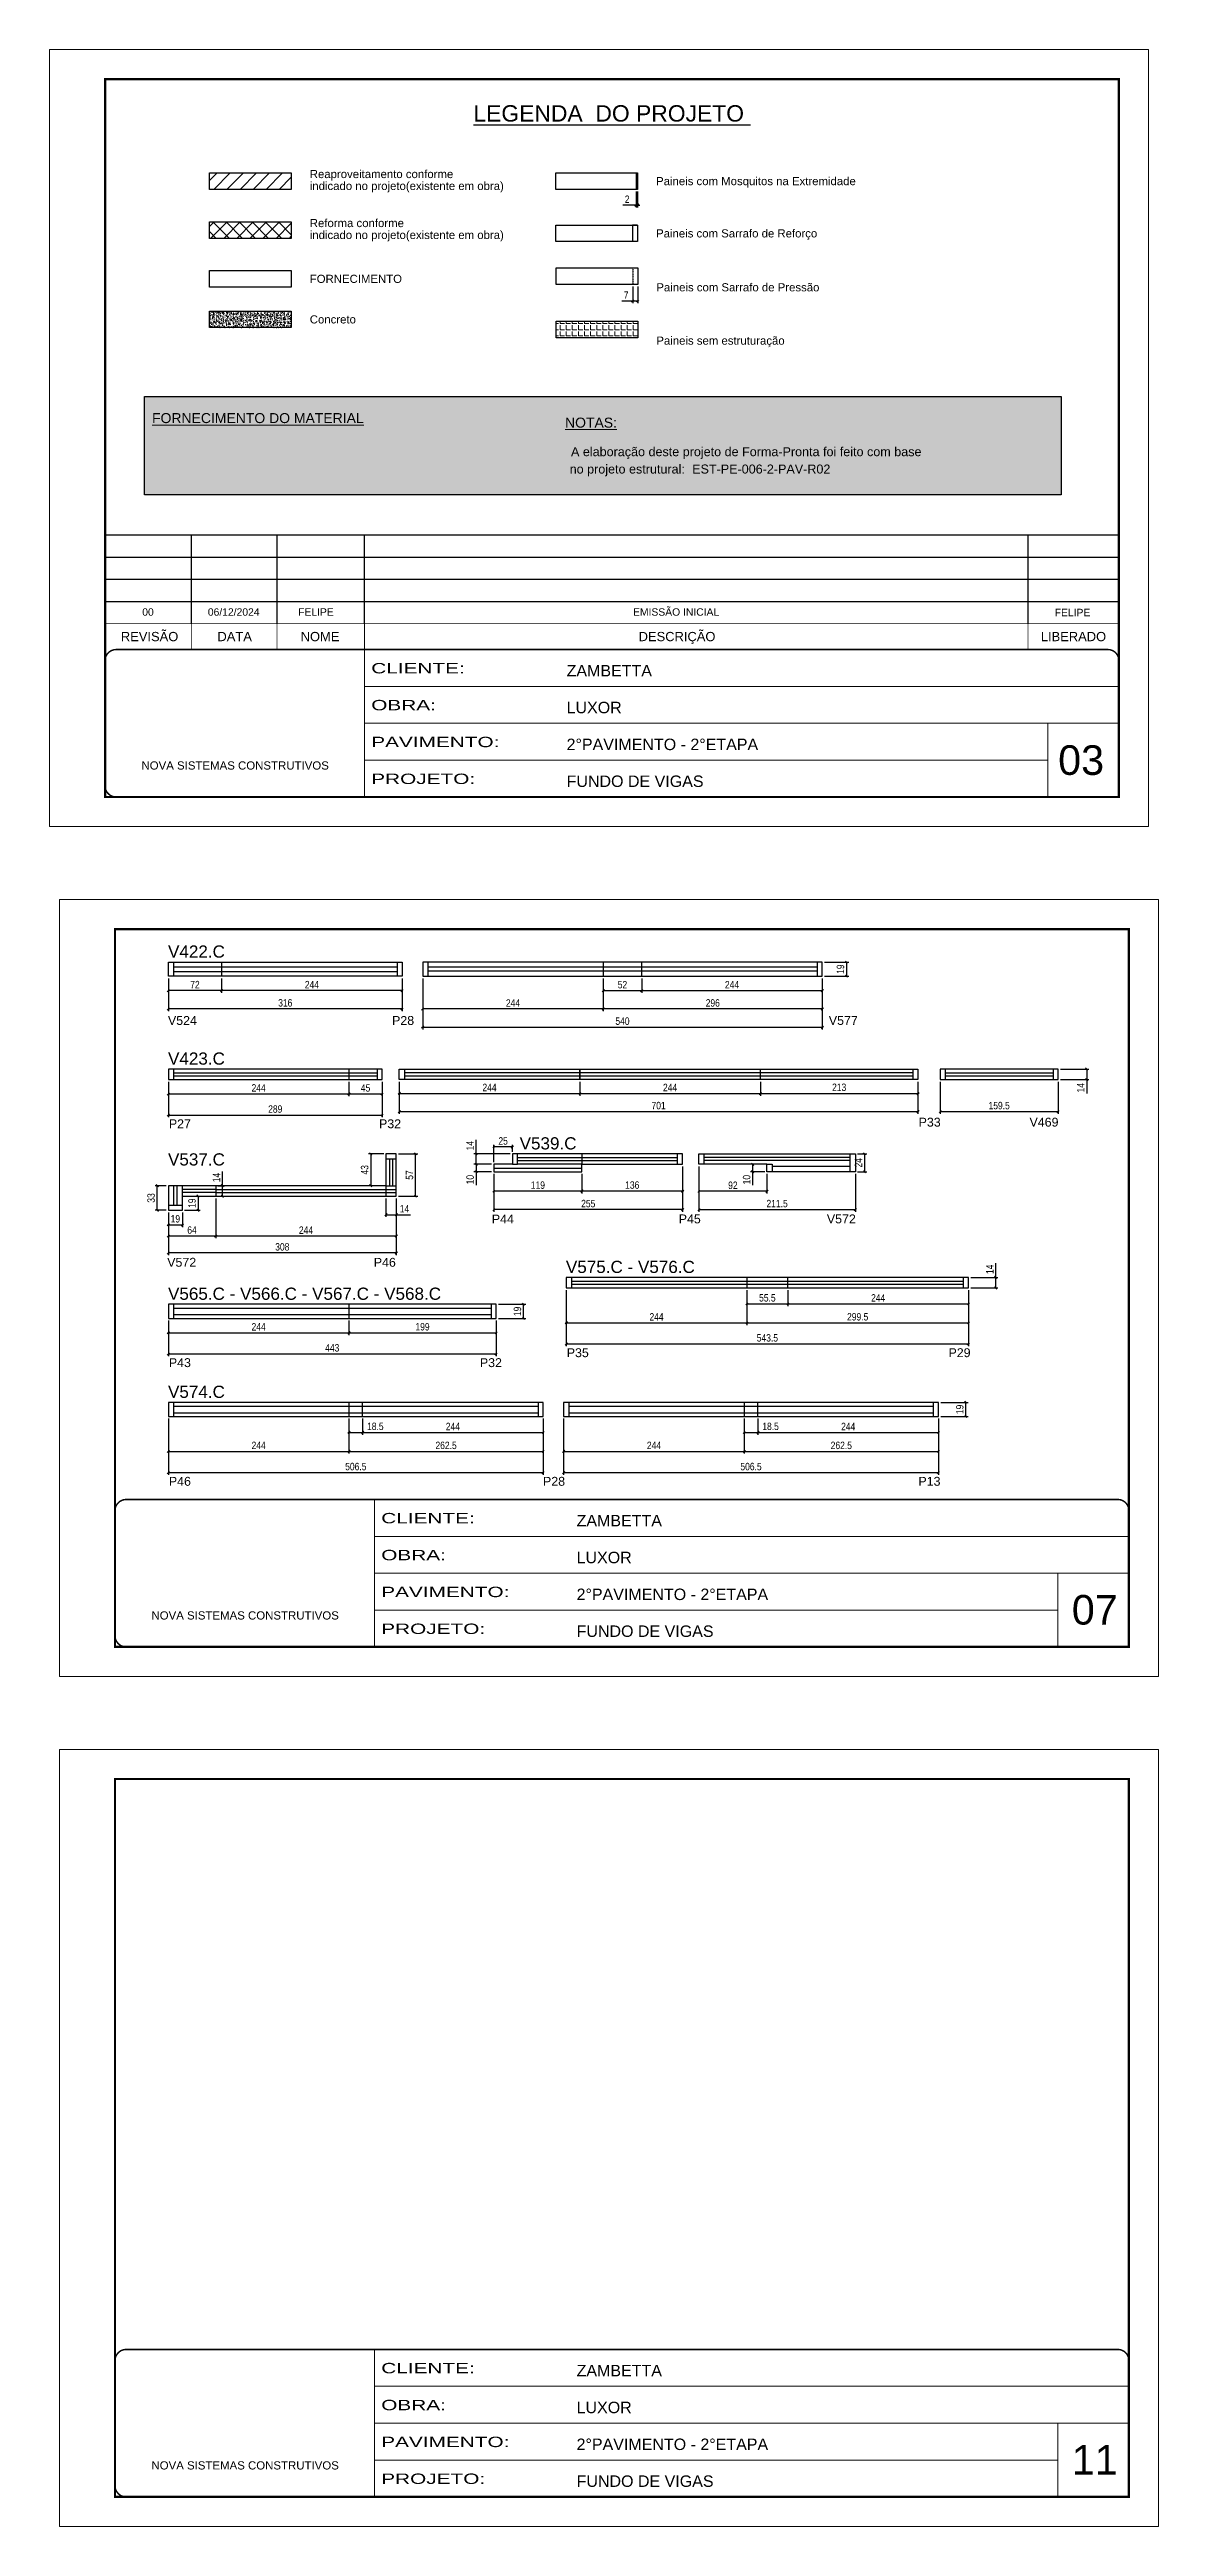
# Model space of a CAD drawing. Extents: x 1959 to 8212, y 239 to 4735.
# Drawn here: x 5129 to 6627, y 1388 to 4735 of the extents above; entities that cross this region are included whole.
import ezdxf
from ezdxf.enums import TextEntityAlignment as Align

# ---------------------------------------------------------------- set-up
doc = ezdxf.new("R2010")
doc.units = 0
for name, pattern in [('CONTINUO', [0]), ('DASHED', [0.75, 0.5, -0.25]), ('HIDDEN', [0.375, 0.25, -0.125])]:
    doc.linetypes.add(name, pattern=pattern)
for name, color, linetype in [('5', 5, 'Continuous'), ('COTA', 241, 'Continuous'), ('NOMENCLATURA', 7, 'Continuous'), ('Painéis', 200, 'Continuous'), ('SARR_2.2x10', 60, 'Continuous'), ('SARR_2.2x7', 40, 'Continuous'), ('SARR_EDITAR', 141, 'Continuous')]:
    doc.layers.add(name, color=color, linetype=linetype)
for name, color, linetype, lineweight in [('CARIMBO', 255, 'Continuous', 9), ('Folhas', 255, 'Continuous', 9), ('Hachura', 251, 'Continuous', 9), ('REAPROVEITAMENTO', 251, 'Continuous', 9), ('SARRAFO DE PRESSAO', 251, 'DASHED', 9)]:
    doc.layers.add(name, color=color, linetype=linetype, lineweight=lineweight)
doc.layers.add('Demarcação 2', color=254, linetype='Continuous', lineweight=9, true_color=0xe0e0e0)
doc.styles.add('ARIAL', font='arial.ttf')
doc.styles.add('COTA TECNICA', font='techl___.ttf', dxfattribs={"height": 10})
doc.styles.add('COTA TECNICA-50', font='techl___.ttf', dxfattribs={"height": 10})
doc.styles.get("Standard").update_dxf_attribs({"font": 'arial.ttf'})
doc.styles.add('Tecnologia', font='')
doc.styles.get('Tecnologia').set_extended_font_data('Forgotten Futurist')
doc.dimstyles.new('COTA PAINEL-50', dxfattribs={"dimtxt": 10, "dimasz": 3, "dimexe": 3, "dimexo": 3, "dimgap": 3, "dimtad": 1, "dimdec": 1, "dimzin": 12, "dimdsep": 46, "dimtxsty": 'COTA TECNICA-50', "dimblk1": 'OBLIQUE', "dimblk2": 'OBLIQUE', "dimsah": 1, "dimcen": 0.9, "dimclrd": 4, "dimclre": 4, "dimclrt": 240, "dimadec": 1, "dimazin": 3, "dimtfac": 1, "dimtdec": 1, "dimtmove": 0, "dimatfit": 3, "dimfxl": 1, "dimtolj": 1, "dimtzin": 12, "dimarcsym": 0})
doc.dimstyles.new('PAINEL', dxfattribs={"dimtxt": 10, "dimasz": 3, "dimexe": 3, "dimexo": 3, "dimgap": 3, "dimtad": 1, "dimdec": 1, "dimzin": 12, "dimdsep": 46, "dimtxsty": 'COTA TECNICA', "dimblk1": 'OBLIQUE', "dimblk2": 'OBLIQUE', "dimsah": 1, "dimcen": 0.9, "dimclrd": 4, "dimclre": 4, "dimclrt": 240, "dimadec": 1, "dimazin": 3, "dimtfac": 1, "dimtdec": 1, "dimtmove": 0, "dimatfit": 3, "dimfxl": 1, "dimtolj": 1, "dimtzin": 12, "dimarcsym": 0})

msp = doc.modelspace()

# ---------------------------------------------------------------- texts
at = {"color": 0, "linetype": 'Continuous', "ltscale": 5, "style": 'ARIAL'}
msp.add_text('%%ULEGENDA  DO PROJETO ', height=22.1184, dxfattribs=at).set_placement((5888.68, 4637.89), align=Align.CENTER)
at = {"style": 'ARIAL'}
for s, p in [('REVISÃO', (5263.95, 3941.96)), ('DESCRIÇÃO', (5976.73, 3941.96)), ('DATA', (5378.93, 3941.96)), ('NOME', (5494.28, 3941.96)), ('LIBERADO', (6512.41, 3941.96))]:
    msp.add_text(s, height=12.5, dxfattribs=at).set_placement(p, align=Align.MIDDLE_CENTER)
at = {"layer": '5', "linetype": 'Continuous'}
for s, rotation, p in [('V524', 0.00004, (5288.77, 3417.15)), ('P28', 0.00004, (5591.63, 3417.15)), ('V577', 0.00004, (6181.81, 3417.15)), ('P27', 359.99996, (5289.99, 3277.54)), ('P32', 359.99996, (5574, 3277.54)), ('P33', 359.99996, (6303.16, 3279.75)), ('V469', 359.99996, (6453.02, 3279.75)), ('P44', 0.00004, (5726.42, 3148.82)), ('P45', 0.00004, (5978.99, 3148.98)), ('V572', 0.00004, (6179.16, 3149.02)), ('V572', 0.00004, (5287.79, 3090.37)), ('P46', 0.00004, (5566.91, 3090.37)), ('P35', 359.99996, (5827.69, 2968.21)), ('P29', 359.99996, (6343.55, 2968.21)), ('P43', 359.99996, (5289.99, 2954.77)), ('P32', 359.99996, (5710.29, 2954.77)), ('P46', 359.99996, (5289.99, 2794.42)), ('P28', 359.99996, (5795.57, 2794.42)), ('P13', 359.99996, (6302.88, 2794.42))]:
    msp.add_text(s, height=12, rotation=rotation, dxfattribs=at).set_placement(p)
at = {"layer": 'CARIMBO', "style": 'ARIAL'}
for s, p in [('indicado no projeto(existente em obra)', (5480.43, 4550.9)), ('Reaproveitamento conforme ', (5480.43, 4566.99)), ('Paineis com Mosquitos na Extremidade', (5948.41, 4557.41)), ('indicado no projeto(existente em obra)', (5480.43, 4484.67)), ('Reforma conforme ', (5480.43, 4500.76)), ('Paineis com Sarrafo de Reforço', (5948.41, 4486.81)), ('FORNECIMENTO', (5480.43, 4425.37)), ('Paineis com Sarrafo de Pressão', (5948.77, 4413.92)), ('Concreto', (5480.43, 4370.57)), ('Paineis sem estruturação', (5948.77, 4341.89))]:
    msp.add_text(s, height=11, dxfattribs=at).set_placement(p, align=Align.MIDDLE_LEFT)
at = {"layer": 'CARIMBO', "color": 5, "style": 'ARIAL'}
for s, height, p in [('%%UFORNECIMENTO DO MATERIAL', 13.5, (5267.29, 4230.43)), ('%%UNOTAS:', 13.5, (5825.36, 4224.31)), ('  A elaboração deste projeto de Forma-Pronta foi feito com base', 12.15, (5824.01, 4185.7)), ('  no projeto estrutural:', 12.15, (5822.19, 4162.22))]:
    msp.add_text(s, height=height, dxfattribs=at).set_placement(p)
at = {"layer": 'CARIMBO', "color": 1, "style": 'ARIAL'}
msp.add_text('EST-PE-006-2-PAV-R02', height=12.15, dxfattribs=at).set_placement((5997.18, 4162.26))
at = {"layer": 'CARIMBO', "style": 'ARIAL'}
for s, height, p in [('00', 10, (5254.03, 3970.14)), ('06/12/2024', 10, (5342.68, 3970.14)), ('FELIPE', 10, (5464.72, 3970.14)), ('EMISSÃO INICIAL', 10, (5917.27, 3970.14)), ('07', 40, (6510.13, 2606.79)), ('11', 40, (6510.13, 1458.21))]:
    msp.add_text(s, height=height, dxfattribs=at).set_placement(p)
at = {"layer": 'CARIMBO', "color": 7, "style": 'ARIAL'}
msp.add_text('03', height=40, dxfattribs=at).set_placement((6491.68, 3755.02))
at = {"layer": 'CARIMBO', "style": 'ARIAL'}
msp.add_attdef('FELIPE', text='', height=10, dxfattribs=at).set_placement((6511.12, 3974.46), align=Align.MIDDLE_CENTER)
at = {"layer": 'NOMENCLATURA', "linetype": 'Continuous'}
for s, p in [('V422.C', (5288.87, 3508.05)), ('V423.C', (5288.87, 3363.44)), ('V539.C', (5764.02, 3248.86)), ('V537.C', (5288.87, 3227.16)), ('V575.C - V576.C', (5826.57, 3081.93)), ('V565.C - V566.C - V567.C - V568.C', (5288.87, 3045.67)), ('V574.C', (5288.87, 2913.14))]:
    msp.add_text(s, height=16.5, dxfattribs=at).set_placement(p)

# ---------------------------------------------------------------- blocks, each defined once
blk = doc.blocks.new('9999999999')
at = {"color": 30, "linetype": 'CONTINUO'}
for p, q in [((98564.6, 34230.2), (98564.6, 34429.4)), ((98564.6, 34379.6), (99584, 34379.6)), ((98564.6, 34329.8), (99488, 34329.8)), ((99584, 34329.8), (99488, 34329.8)), ((99488, 34329.8), (99488, 34230.2)), ((98564.6, 34280), (99488, 34280))]:
    blk.add_line(p, q, dxfattribs=at)
at = {"color": 30, "linetype": 'CONTINUO', "const_width": 2}
blk.add_lwpolyline([(99584, 34230.2), (99584, 34414.4, 0.414214), (99569, 34429.4), (98229, 34429.4, 0.414214), (98214, 34414.4), (98214, 34245.2, 0.414214), (98229, 34230.2), (99584, 34230.2)], format="xyb", dxfattribs=at)
at = {"layer": 'Folhas'}
blk.add_lwpolyline([(98139, 34190.2), (99624, 34190.2), (99624, 35240.2), (98139, 35240.2)], close=True, dxfattribs=at)
at = {"layer": 'Folhas', "color": 30, "const_width": 3}
blk.add_lwpolyline([(98214, 34230.2), (99584, 34230.2), (99584, 35200.2), (98214, 35200.2)], close=True, dxfattribs=at)
at = {"color": 7, "linetype": 'Continuous', "ltscale": 5, "style": 'ARIAL'}
for s, height, p in [('ZAMBETTA', 15.48, (98837.7, 34393.1)), ('LUXOR', 15.48, (98837.7, 34343.3)), ('2°PAVIMENTO - 2°ETAPA', 15.483, (98837.7, 34293.5)), ('NOVA SISTEMAS CONSTRUTIVOS', 11.059, (98263.2, 34267.2)), ('FUNDO DE VIGAS', 15.483, (98837.7, 34243.7))]:
    blk.add_text(s, height=height, dxfattribs=at).set_placement(p)
at = {"layer": 'Folhas', "color": 7, "style": 'Tecnologia', "width": 1.5}
for s, p in [('CLIENTE:', (98573.7, 34397.2)), ('OBRA:', (98573.7, 34347.3)), ('PAVIMENTO:', (98573.7, 34297.5)), ('PROJETO:', (98573.7, 34247.7))]:
    blk.add_text(s, height=14, dxfattribs=at).set_placement(p)
blk = doc.blocks.new('_Oblique')
at = {"color": 0, "linetype": 'ByBlock', "lineweight": -2}
blk.add_line((-0.5, -0.5), (0.5, 0.5), dxfattribs=at)
blk = doc.blocks.new('*D5')
at = {"layer": 'COTA', "color": 4, "lineweight": -2, "transparency": 16777216}
for p, q in [((5921.4, 4524.9), (5903.3, 4524.9)), ((5921.4, 4543.3), (5921.4, 4521.9)), ((5923.4, 4524.9), (5921.4, 4524.9)), ((5923.4, 4543.3), (5923.4, 4521.9)), ((5923.4, 4524.9), (5926.4, 4524.9))]:
    blk.add_line(p, q, dxfattribs=at)
at = {"layer": 'Defpoints', "color": 0, "transparency": 16777216}
for p in [(5921.4, 4546.3), (5921.4, 4524.9), (5923.4, 4546.3)]:
    blk.add_point(p, dxfattribs=at)
at = {"layer": 'COTA', "color": 4, "lineweight": -2, "transparency": 16777216, "xscale": 3, "yscale": 3, "zscale": 3}
blk.add_blockref('_Oblique', (5921.4, 4524.9), dxfattribs=at)
at = {"layer": 'COTA', "color": 4, "lineweight": -2, "transparency": 16777216, "xscale": 3, "yscale": 3, "zscale": 3, "rotation": 180}
blk.add_blockref('_Oblique', (5923.4, 4524.9), dxfattribs=at)
at = {"layer": 'COTA', "color": 240, "transparency": 16777216, "insert": (5909.3, 4532.9), "char_height": 10, "attachment_point": 5, "style": 'COTA TECNICA'}
blk.add_mtext('\\A1;2', dxfattribs=at)
blk = doc.blocks.new('*D6')
at = {"layer": 'COTA', "color": 4, "lineweight": -2, "transparency": 16777216}
for p, q in [((5916.8, 4395.4), (5902, 4395.4)), ((5916.8, 4414.9), (5916.8, 4392.4)), ((5923.8, 4395.4), (5916.8, 4395.4)), ((5923.8, 4414.9), (5923.8, 4392.4))]:
    blk.add_line(p, q, dxfattribs=at)
at = {"layer": 'Defpoints', "color": 0, "transparency": 16777216}
for p in [(5916.8, 4417.9), (5916.8, 4395.4), (5923.8, 4417.9)]:
    blk.add_point(p, dxfattribs=at)
at = {"layer": 'COTA', "color": 4, "lineweight": -2, "transparency": 16777216, "xscale": 3, "yscale": 3, "zscale": 3, "rotation": 180}
blk.add_blockref('_Oblique', (5916.8, 4395.4), dxfattribs=at)
at = {"layer": 'COTA', "color": 4, "lineweight": -2, "transparency": 16777216, "xscale": 3, "yscale": 3, "zscale": 3}
blk.add_blockref('_Oblique', (5923.8, 4395.4), dxfattribs=at)
at = {"layer": 'COTA', "color": 240, "transparency": 16777216, "insert": (5907.9, 4403.4), "char_height": 10, "attachment_point": 5, "style": 'COTA TECNICA'}
blk.add_mtext('\\A1;7', dxfattribs=at)
blk = doc.blocks.new('*D61')
at = {"layer": 'COTA', "color": 4, "lineweight": -2, "transparency": 16777216}
for p, q in [((5633, 3480), (5633, 3411.1)), ((6173, 3480), (6173, 3411.1)), ((5633, 3414.1), (6173, 3414.1))]:
    blk.add_line(p, q, dxfattribs=at)
at = {"layer": 'Defpoints', "color": 0, "transparency": 16777216}
for p in [(5633, 3483), (6173, 3483), (6173, 3414.1)]:
    blk.add_point(p, dxfattribs=at)
at = {"layer": 'COTA', "color": 4, "lineweight": -2, "transparency": 16777216, "xscale": 3, "yscale": 3, "zscale": 3, "rotation": 180}
blk.add_blockref('_Oblique', (5633, 3414.1), dxfattribs=at)
at = {"layer": 'COTA', "color": 4, "lineweight": -2, "transparency": 16777216, "xscale": 3, "yscale": 3, "zscale": 3}
blk.add_blockref('_Oblique', (6173, 3414.1), dxfattribs=at)
at = {"layer": 'COTA', "color": 240, "transparency": 16777216, "insert": (5903, 3422.2), "char_height": 10, "attachment_point": 5, "style": 'COTA TECNICA'}
blk.add_mtext('\\A1;540', dxfattribs=at)
blk = doc.blocks.new('*D62')
at = {"layer": 'COTA', "color": 4, "lineweight": -2, "transparency": 16777216}
for p, q in [((5877, 3480), (5877, 3435.7)), ((6173, 3480), (6173, 3435.7)), ((6173, 3438.7), (5877, 3438.7))]:
    blk.add_line(p, q, dxfattribs=at)
at = {"layer": 'Defpoints', "color": 0, "transparency": 16777216}
for p in [(5877, 3483), (6173, 3483), (5877, 3438.7)]:
    blk.add_point(p, dxfattribs=at)
at = {"layer": 'COTA', "color": 4, "lineweight": -2, "transparency": 16777216, "xscale": 3, "yscale": 3, "zscale": 3, "rotation": 180}
blk.add_blockref('_Oblique', (5877, 3438.7), dxfattribs=at)
at = {"layer": 'COTA', "color": 4, "lineweight": -2, "transparency": 16777216, "xscale": 3, "yscale": 3, "zscale": 3}
blk.add_blockref('_Oblique', (6173, 3438.7), dxfattribs=at)
at = {"layer": 'COTA', "color": 240, "transparency": 16777216, "insert": (6025, 3446.8), "char_height": 10, "attachment_point": 5, "style": 'COTA TECNICA'}
blk.add_mtext('\\A1;296', dxfattribs=at)
blk = doc.blocks.new('*D63')
at = {"layer": 'COTA', "color": 4, "lineweight": -2, "transparency": 16777216}
for p, q in [((5633, 3480), (5633, 3435.7)), ((5877, 3480), (5877, 3435.7)), ((5877, 3438.7), (5633, 3438.7))]:
    blk.add_line(p, q, dxfattribs=at)
at = {"layer": 'Defpoints', "color": 0, "transparency": 16777216}
for p in [(5633, 3483), (5877, 3483), (5633, 3438.7)]:
    blk.add_point(p, dxfattribs=at)
at = {"layer": 'COTA', "color": 4, "lineweight": -2, "transparency": 16777216, "xscale": 3, "yscale": 3, "zscale": 3, "rotation": 180}
blk.add_blockref('_Oblique', (5633, 3438.7), dxfattribs=at)
at = {"layer": 'COTA', "color": 4, "lineweight": -2, "transparency": 16777216, "xscale": 3, "yscale": 3, "zscale": 3}
blk.add_blockref('_Oblique', (5877, 3438.7), dxfattribs=at)
at = {"layer": 'COTA', "color": 240, "transparency": 16777216, "insert": (5755, 3446.8), "char_height": 10, "attachment_point": 5, "style": 'COTA TECNICA'}
blk.add_mtext('\\A1;244', dxfattribs=at)
blk = doc.blocks.new('*D64')
at = {"layer": 'COTA', "color": 4, "lineweight": -2, "transparency": 16777216}
for p, q in [((5929, 3480), (5929, 3460.4)), ((6173, 3463.4), (5929, 3463.4)), ((6173, 3480), (6173, 3460.4))]:
    blk.add_line(p, q, dxfattribs=at)
at = {"layer": 'Defpoints', "color": 0, "transparency": 16777216}
for p in [(5929, 3483), (6173, 3483), (5929, 3463.4)]:
    blk.add_point(p, dxfattribs=at)
at = {"layer": 'COTA', "color": 4, "lineweight": -2, "transparency": 16777216, "xscale": 3, "yscale": 3, "zscale": 3, "rotation": 180}
blk.add_blockref('_Oblique', (5929, 3463.4), dxfattribs=at)
at = {"layer": 'COTA', "color": 4, "lineweight": -2, "transparency": 16777216, "xscale": 3, "yscale": 3, "zscale": 3}
blk.add_blockref('_Oblique', (6173, 3463.4), dxfattribs=at)
at = {"layer": 'COTA', "color": 240, "transparency": 16777216, "insert": (6051, 3471.5), "char_height": 10, "attachment_point": 5, "style": 'COTA TECNICA'}
blk.add_mtext('\\A1;244', dxfattribs=at)
blk = doc.blocks.new('*D65')
at = {"layer": 'COTA', "color": 4, "lineweight": -2, "transparency": 16777216}
for p, q in [((5877, 3480), (5877, 3460.4)), ((5929, 3463.4), (5877, 3463.4)), ((5929, 3480), (5929, 3460.4))]:
    blk.add_line(p, q, dxfattribs=at)
at = {"layer": 'Defpoints', "color": 0, "transparency": 16777216}
for p in [(5877, 3483), (5929, 3483), (5877, 3463.4)]:
    blk.add_point(p, dxfattribs=at)
at = {"layer": 'COTA', "color": 4, "lineweight": -2, "transparency": 16777216, "xscale": 3, "yscale": 3, "zscale": 3, "rotation": 180}
blk.add_blockref('_Oblique', (5877, 3463.4), dxfattribs=at)
at = {"layer": 'COTA', "color": 4, "lineweight": -2, "transparency": 16777216, "xscale": 3, "yscale": 3, "zscale": 3}
blk.add_blockref('_Oblique', (5929, 3463.4), dxfattribs=at)
at = {"layer": 'COTA', "color": 240, "transparency": 16777216, "insert": (5903, 3471.5), "char_height": 10, "attachment_point": 5, "style": 'COTA TECNICA'}
blk.add_mtext('\\A1;52', dxfattribs=at)
blk = doc.blocks.new('*D66')
at = {"layer": 'COTA', "color": 4, "linetype": 'ByBlock', "lineweight": -2, "transparency": 16777216}
for p, q in [((5289.3, 3480), (5289.3, 3435.7)), ((5605.3, 3480), (5605.3, 3435.7)), ((5605.3, 3438.7), (5289.3, 3438.7))]:
    blk.add_line(p, q, dxfattribs=at)
at = {"layer": 'Defpoints', "color": 0, "linetype": 'ByBlock', "transparency": 16777216}
for p in [(5289.3, 3483), (5605.3, 3483), (5289.3, 3438.7)]:
    blk.add_point(p, dxfattribs=at)
at = {"layer": 'COTA', "color": 4, "linetype": 'ByBlock', "lineweight": -2, "transparency": 16777216, "xscale": 3, "yscale": 3, "zscale": 3, "rotation": 180}
blk.add_blockref('_Oblique', (5289.3, 3438.7), dxfattribs=at)
at = {"layer": 'COTA', "color": 4, "linetype": 'ByBlock', "lineweight": -2, "transparency": 16777216, "xscale": 3, "yscale": 3, "zscale": 3}
blk.add_blockref('_Oblique', (5605.3, 3438.7), dxfattribs=at)
at = {"layer": 'COTA', "color": 240, "linetype": 'ByBlock', "transparency": 16777216, "insert": (5447.3, 3446.9), "char_height": 10, "attachment_point": 5, "style": 'COTA TECNICA-50'}
blk.add_mtext('\\A1;316', dxfattribs=at)
blk = doc.blocks.new('*D67')
at = {"layer": 'COTA', "color": 4, "lineweight": -2, "transparency": 16777216}
for p, q in [((5361.3, 3480), (5361.3, 3460.5)), ((5605.3, 3463.5), (5361.3, 3463.5)), ((5605.3, 3480), (5605.3, 3460.5))]:
    blk.add_line(p, q, dxfattribs=at)
at = {"layer": 'Defpoints', "color": 0, "transparency": 16777216}
for p in [(5361.3, 3483), (5605.3, 3483), (5361.3, 3463.5)]:
    blk.add_point(p, dxfattribs=at)
at = {"layer": 'COTA', "color": 4, "lineweight": -2, "transparency": 16777216, "xscale": 3, "yscale": 3, "zscale": 3, "rotation": 180}
blk.add_blockref('_Oblique', (5361.3, 3463.5), dxfattribs=at)
at = {"layer": 'COTA', "color": 4, "lineweight": -2, "transparency": 16777216, "xscale": 3, "yscale": 3, "zscale": 3}
blk.add_blockref('_Oblique', (5605.3, 3463.5), dxfattribs=at)
at = {"layer": 'COTA', "color": 240, "transparency": 16777216, "insert": (5483.3, 3471.6), "char_height": 10, "attachment_point": 5, "style": 'COTA TECNICA'}
blk.add_mtext('\\A1;244', dxfattribs=at)
blk = doc.blocks.new('*D68')
at = {"layer": 'COTA', "color": 4, "lineweight": -2, "transparency": 16777216}
for p, q in [((5289.3, 3480), (5289.3, 3460.5)), ((5361.3, 3463.5), (5289.3, 3463.5)), ((5361.3, 3480), (5361.3, 3460.5))]:
    blk.add_line(p, q, dxfattribs=at)
at = {"layer": 'Defpoints', "color": 0, "transparency": 16777216}
for p in [(5289.3, 3483), (5361.3, 3483), (5289.3, 3463.5)]:
    blk.add_point(p, dxfattribs=at)
at = {"layer": 'COTA', "color": 4, "lineweight": -2, "transparency": 16777216, "xscale": 3, "yscale": 3, "zscale": 3, "rotation": 180}
blk.add_blockref('_Oblique', (5289.3, 3463.5), dxfattribs=at)
at = {"layer": 'COTA', "color": 4, "lineweight": -2, "transparency": 16777216, "xscale": 3, "yscale": 3, "zscale": 3}
blk.add_blockref('_Oblique', (5361.3, 3463.5), dxfattribs=at)
at = {"layer": 'COTA', "color": 240, "transparency": 16777216, "insert": (5325.3, 3471.6), "char_height": 10, "attachment_point": 5, "style": 'COTA TECNICA'}
blk.add_mtext('\\A1;72', dxfattribs=at)
blk = doc.blocks.new('*D69')
at = {"layer": 'COTA', "color": 4, "lineweight": -2, "transparency": 16777216}
for p, q in [((6176, 3502), (6208.7, 3502)), ((6176, 3483), (6208.7, 3483)), ((6205.7, 3502), (6205.7, 3483))]:
    blk.add_line(p, q, dxfattribs=at)
at = {"layer": 'Defpoints', "color": 0, "transparency": 16777216}
for p in [(6173, 3502), (6173, 3483), (6205.7, 3483)]:
    blk.add_point(p, dxfattribs=at)
at = {"layer": 'COTA', "color": 4, "lineweight": -2, "transparency": 16777216, "xscale": 3, "yscale": 3, "zscale": 3}
for p, rotation in [((6205.7, 3502), 90), ((6205.7, 3483), 270)]:
    blk.add_blockref('_Oblique', p, dxfattribs=dict(at, rotation=rotation))
at = {"layer": 'COTA', "color": 240, "transparency": 16777216, "insert": (6197.6, 3492.5), "char_height": 10, "attachment_point": 5, "rotation": 90, "style": 'COTA TECNICA'}
blk.add_mtext('\\A1;19', dxfattribs=at)
blk = doc.blocks.new('*D70')
at = {"layer": 'COTA', "color": 4, "linetype": 'ByBlock', "lineweight": -2, "transparency": 16777216}
for p, q in [((5289.3, 3340.4), (5289.3, 3292.3)), ((5578.3, 3340.4), (5578.3, 3292.3)), ((5289.3, 3295.3), (5578.3, 3295.3))]:
    blk.add_line(p, q, dxfattribs=at)
at = {"layer": 'Defpoints', "color": 0, "linetype": 'ByBlock', "transparency": 16777216}
for p in [(5289.3, 3343.4), (5578.3, 3343.4), (5578.3, 3295.3)]:
    blk.add_point(p, dxfattribs=at)
at = {"layer": 'COTA', "color": 4, "linetype": 'ByBlock', "lineweight": -2, "transparency": 16777216, "xscale": 3, "yscale": 3, "zscale": 3, "rotation": 180}
blk.add_blockref('_Oblique', (5289.3, 3295.3), dxfattribs=at)
at = {"layer": 'COTA', "color": 4, "linetype": 'ByBlock', "lineweight": -2, "transparency": 16777216, "xscale": 3, "yscale": 3, "zscale": 3}
blk.add_blockref('_Oblique', (5578.3, 3295.3), dxfattribs=at)
at = {"layer": 'COTA', "color": 240, "linetype": 'ByBlock', "transparency": 16777216, "insert": (5433.8, 3303.4), "char_height": 10, "attachment_point": 5, "style": 'COTA TECNICA-50'}
blk.add_mtext('\\A1;289', dxfattribs=at)
blk = doc.blocks.new('*D71')
at = {"layer": 'COTA', "color": 4, "lineweight": -2, "transparency": 16777216}
for p, q in [((5289.3, 3340.4), (5289.3, 3320.9)), ((5289.3, 3323.9), (5533.3, 3323.9)), ((5533.3, 3340.4), (5533.3, 3320.9))]:
    blk.add_line(p, q, dxfattribs=at)
at = {"layer": 'Defpoints', "color": 0, "transparency": 16777216}
for p in [(5289.3, 3343.4), (5533.3, 3343.4), (5533.3, 3323.9)]:
    blk.add_point(p, dxfattribs=at)
at = {"layer": 'COTA', "color": 4, "lineweight": -2, "transparency": 16777216, "xscale": 3, "yscale": 3, "zscale": 3, "rotation": 180}
blk.add_blockref('_Oblique', (5289.3, 3323.9), dxfattribs=at)
at = {"layer": 'COTA', "color": 4, "lineweight": -2, "transparency": 16777216, "xscale": 3, "yscale": 3, "zscale": 3}
blk.add_blockref('_Oblique', (5533.3, 3323.9), dxfattribs=at)
at = {"layer": 'COTA', "color": 240, "transparency": 16777216, "insert": (5411.3, 3332), "char_height": 10, "attachment_point": 5, "style": 'COTA TECNICA'}
blk.add_mtext('\\A1;244', dxfattribs=at)
blk = doc.blocks.new('*D72')
at = {"layer": 'COTA', "color": 4, "lineweight": -2, "transparency": 16777216}
for p, q in [((5533.3, 3340.4), (5533.3, 3320.9)), ((5533.3, 3323.9), (5578.3, 3323.9)), ((5578.3, 3340.4), (5578.3, 3320.9))]:
    blk.add_line(p, q, dxfattribs=at)
at = {"layer": 'Defpoints', "color": 0, "transparency": 16777216}
for p in [(5533.3, 3343.4), (5578.3, 3343.4), (5578.3, 3323.9)]:
    blk.add_point(p, dxfattribs=at)
at = {"layer": 'COTA', "color": 4, "lineweight": -2, "transparency": 16777216, "xscale": 3, "yscale": 3, "zscale": 3, "rotation": 180}
blk.add_blockref('_Oblique', (5533.3, 3323.9), dxfattribs=at)
at = {"layer": 'COTA', "color": 4, "lineweight": -2, "transparency": 16777216, "xscale": 3, "yscale": 3, "zscale": 3}
blk.add_blockref('_Oblique', (5578.3, 3323.9), dxfattribs=at)
at = {"layer": 'COTA', "color": 240, "transparency": 16777216, "insert": (5555.8, 3332), "char_height": 10, "attachment_point": 5, "style": 'COTA TECNICA'}
blk.add_mtext('\\A1;45', dxfattribs=at)
blk = doc.blocks.new('*D73')
at = {"layer": 'COTA', "color": 4, "linetype": 'ByBlock', "lineweight": -2, "transparency": 16777216}
for p, q in [((5601.3, 3340.4), (5601.3, 3321.5)), ((5601.3, 3324.5), (5845.3, 3324.5)), ((5845.3, 3340.4), (5845.3, 3321.5))]:
    blk.add_line(p, q, dxfattribs=at)
at = {"layer": 'Defpoints', "color": 0, "linetype": 'ByBlock', "transparency": 16777216}
for p in [(5601.3, 3343.4), (5845.3, 3343.4), (5845.3, 3324.5)]:
    blk.add_point(p, dxfattribs=at)
at = {"layer": 'COTA', "color": 4, "linetype": 'ByBlock', "lineweight": -2, "transparency": 16777216, "xscale": 3, "yscale": 3, "zscale": 3, "rotation": 180}
blk.add_blockref('_Oblique', (5601.3, 3324.5), dxfattribs=at)
at = {"layer": 'COTA', "color": 4, "linetype": 'ByBlock', "lineweight": -2, "transparency": 16777216, "xscale": 3, "yscale": 3, "zscale": 3}
blk.add_blockref('_Oblique', (5845.3, 3324.5), dxfattribs=at)
at = {"layer": 'COTA', "color": 240, "linetype": 'ByBlock', "transparency": 16777216, "insert": (5723.3, 3332.6), "char_height": 10, "attachment_point": 5, "style": 'COTA TECNICA-50'}
blk.add_mtext('\\A1;244', dxfattribs=at)
blk = doc.blocks.new('*D74')
at = {"layer": 'COTA', "color": 4, "linetype": 'ByBlock', "lineweight": -2, "transparency": 16777216}
for p, q in [((5845.3, 3340.4), (5845.3, 3321.5)), ((5845.3, 3324.5), (6089.3, 3324.5)), ((6089.3, 3340.4), (6089.3, 3321.5))]:
    blk.add_line(p, q, dxfattribs=at)
at = {"layer": 'Defpoints', "color": 0, "linetype": 'ByBlock', "transparency": 16777216}
for p in [(5845.3, 3343.4), (6089.3, 3343.4), (6089.3, 3324.5)]:
    blk.add_point(p, dxfattribs=at)
at = {"layer": 'COTA', "color": 4, "linetype": 'ByBlock', "lineweight": -2, "transparency": 16777216, "xscale": 3, "yscale": 3, "zscale": 3, "rotation": 180}
blk.add_blockref('_Oblique', (5845.3, 3324.5), dxfattribs=at)
at = {"layer": 'COTA', "color": 4, "linetype": 'ByBlock', "lineweight": -2, "transparency": 16777216, "xscale": 3, "yscale": 3, "zscale": 3}
blk.add_blockref('_Oblique', (6089.3, 3324.5), dxfattribs=at)
at = {"layer": 'COTA', "color": 240, "linetype": 'ByBlock', "transparency": 16777216, "insert": (5967.3, 3332.6), "char_height": 10, "attachment_point": 5, "style": 'COTA TECNICA-50'}
blk.add_mtext('\\A1;244', dxfattribs=at)
blk = doc.blocks.new('*D75')
at = {"layer": 'COTA', "color": 4, "lineweight": -2, "transparency": 16777216}
for p, q in [((5601.3, 3340.4), (5601.3, 3297)), ((6302.3, 3340.4), (6302.3, 3297)), ((5601.3, 3300), (6302.3, 3300))]:
    blk.add_line(p, q, dxfattribs=at)
at = {"layer": 'Defpoints', "color": 0, "transparency": 16777216}
for p in [(5601.3, 3343.4), (6302.3, 3343.4), (6302.3, 3300)]:
    blk.add_point(p, dxfattribs=at)
at = {"layer": 'COTA', "color": 4, "lineweight": -2, "transparency": 16777216, "xscale": 3, "yscale": 3, "zscale": 3, "rotation": 180}
blk.add_blockref('_Oblique', (5601.3, 3300), dxfattribs=at)
at = {"layer": 'COTA', "color": 4, "lineweight": -2, "transparency": 16777216, "xscale": 3, "yscale": 3, "zscale": 3}
blk.add_blockref('_Oblique', (6302.3, 3300), dxfattribs=at)
at = {"layer": 'COTA', "color": 240, "transparency": 16777216, "insert": (5951.8, 3308.1), "char_height": 10, "attachment_point": 5, "style": 'COTA TECNICA'}
blk.add_mtext('\\A1;701', dxfattribs=at)
blk = doc.blocks.new('*D76')
at = {"layer": 'COTA', "color": 4, "lineweight": -2, "transparency": 16777216}
for p, q in [((6089.3, 3340.4), (6089.3, 3321.5)), ((6089.3, 3324.5), (6302.3, 3324.5)), ((6302.3, 3340.4), (6302.3, 3321.5))]:
    blk.add_line(p, q, dxfattribs=at)
at = {"layer": 'Defpoints', "color": 0, "transparency": 16777216}
for p in [(6089.3, 3343.4), (6302.3, 3343.4), (6302.3, 3324.5)]:
    blk.add_point(p, dxfattribs=at)
at = {"layer": 'COTA', "color": 4, "lineweight": -2, "transparency": 16777216, "xscale": 3, "yscale": 3, "zscale": 3, "rotation": 180}
blk.add_blockref('_Oblique', (6089.3, 3324.5), dxfattribs=at)
at = {"layer": 'COTA', "color": 4, "lineweight": -2, "transparency": 16777216, "xscale": 3, "yscale": 3, "zscale": 3}
blk.add_blockref('_Oblique', (6302.3, 3324.5), dxfattribs=at)
at = {"layer": 'COTA', "color": 240, "transparency": 16777216, "insert": (6195.8, 3332.8), "char_height": 10, "attachment_point": 5, "style": 'COTA TECNICA'}
blk.add_mtext('\\A1;213', dxfattribs=at)
blk = doc.blocks.new('*D77')
at = {"layer": 'COTA', "color": 4, "linetype": 'ByBlock', "lineweight": -2, "transparency": 16777216}
for p, q in [((6332.3, 3340.4), (6332.3, 3297)), ((6491.8, 3340.4), (6491.8, 3297)), ((6332.3, 3300), (6491.8, 3300))]:
    blk.add_line(p, q, dxfattribs=at)
at = {"layer": 'Defpoints', "color": 0, "linetype": 'ByBlock', "transparency": 16777216}
for p in [(6332.3, 3343.4), (6491.8, 3343.4), (6491.8, 3300)]:
    blk.add_point(p, dxfattribs=at)
at = {"layer": 'COTA', "color": 4, "linetype": 'ByBlock', "lineweight": -2, "transparency": 16777216, "xscale": 3, "yscale": 3, "zscale": 3, "rotation": 180}
blk.add_blockref('_Oblique', (6332.3, 3300), dxfattribs=at)
at = {"layer": 'COTA', "color": 4, "linetype": 'ByBlock', "lineweight": -2, "transparency": 16777216, "xscale": 3, "yscale": 3, "zscale": 3}
blk.add_blockref('_Oblique', (6491.8, 3300), dxfattribs=at)
at = {"layer": 'COTA', "color": 240, "linetype": 'ByBlock', "transparency": 16777216, "insert": (6412, 3308.1), "char_height": 10, "attachment_point": 5, "style": 'COTA TECNICA-50'}
blk.add_mtext('\\A1;159.5', dxfattribs=at)
blk = doc.blocks.new('*D78')
at = {"layer": 'COTA', "color": 4, "lineweight": -2, "transparency": 16777216}
for p, q in [((6494.8, 3357.4), (6533.3, 3357.4)), ((6530.3, 3357.4), (6530.3, 3343.4)), ((6494.8, 3343.4), (6533.3, 3343.4)), ((6530.3, 3343.4), (6530.3, 3324.3))]:
    blk.add_line(p, q, dxfattribs=at)
at = {"layer": 'Defpoints', "color": 0, "transparency": 16777216}
for p in [(6491.8, 3357.4), (6491.8, 3343.4), (6530.3, 3343.4)]:
    blk.add_point(p, dxfattribs=at)
at = {"layer": 'COTA', "color": 4, "lineweight": -2, "transparency": 16777216, "xscale": 3, "yscale": 3, "zscale": 3}
for p, rotation in [((6530.3, 3357.4), 90), ((6530.3, 3343.4), 270)]:
    blk.add_blockref('_Oblique', p, dxfattribs=dict(at, rotation=rotation))
at = {"layer": 'COTA', "color": 240, "transparency": 16777216, "insert": (6522.2, 3332.3), "char_height": 10, "attachment_point": 5, "rotation": 90, "style": 'COTA TECNICA'}
blk.add_mtext('\\A1;14', dxfattribs=at)
blk = doc.blocks.new('*D79')
at = {"layer": 'COTA', "color": 4, "lineweight": -2, "transparency": 16777216}
for p, q in [((5600.3, 3242.8), (5626.3, 3242.8)), ((5623.3, 3185.8), (5623.3, 3242.8)), ((5600.3, 3185.8), (5626.3, 3185.8))]:
    blk.add_line(p, q, dxfattribs=at)
at = {"layer": 'Defpoints', "color": 0, "transparency": 16777216}
for p in [(5597.3, 3242.8), (5623.3, 3242.8), (5597.3, 3185.8)]:
    blk.add_point(p, dxfattribs=at)
at = {"layer": 'COTA', "color": 4, "lineweight": -2, "transparency": 16777216, "xscale": 3, "yscale": 3, "zscale": 3}
for p, rotation in [((5623.3, 3242.8), 90), ((5623.3, 3185.8), 270)]:
    blk.add_blockref('_Oblique', p, dxfattribs=dict(at, rotation=rotation))
at = {"layer": 'COTA', "color": 240, "transparency": 16777216, "insert": (5615.2, 3214.3), "char_height": 10, "attachment_point": 5, "rotation": 90, "style": 'COTA TECNICA'}
blk.add_mtext('\\A1;57', dxfattribs=at)
blk = doc.blocks.new('*D80')
at = {"layer": 'COTA', "color": 4, "lineweight": -2, "transparency": 16777216}
for p, q in [((5286.3, 3199.8), (5271.3, 3199.8)), ((5274.3, 3166.8), (5274.3, 3199.8)), ((5286.3, 3166.8), (5271.3, 3166.8))]:
    blk.add_line(p, q, dxfattribs=at)
at = {"layer": 'Defpoints', "color": 0, "transparency": 16777216}
for p in [(5274.3, 3199.8), (5289.3, 3199.8), (5289.3, 3166.8)]:
    blk.add_point(p, dxfattribs=at)
at = {"layer": 'COTA', "color": 4, "lineweight": -2, "transparency": 16777216, "xscale": 3, "yscale": 3, "zscale": 3}
for p, rotation in [((5274.3, 3199.8), 90), ((5274.3, 3166.8), 270)]:
    blk.add_blockref('_Oblique', p, dxfattribs=dict(at, rotation=rotation))
at = {"layer": 'COTA', "color": 240, "transparency": 16777216, "insert": (5266, 3183.3), "char_height": 10, "attachment_point": 5, "rotation": 90, "style": 'COTA TECNICA'}
blk.add_mtext('\\A1;33', dxfattribs=at)
blk = doc.blocks.new('*D81')
at = {"layer": 'COTA', "color": 4, "lineweight": -2, "transparency": 16777216}
for p, q in [((5289.3, 3163.8), (5289.3, 3144)), ((5289.3, 3147), (5308.3, 3147)), ((5308.3, 3163.8), (5308.3, 3144))]:
    blk.add_line(p, q, dxfattribs=at)
at = {"layer": 'Defpoints', "color": 0, "transparency": 16777216}
for p in [(5289.3, 3166.8), (5308.3, 3166.8), (5308.3, 3147)]:
    blk.add_point(p, dxfattribs=at)
at = {"layer": 'COTA', "color": 4, "lineweight": -2, "transparency": 16777216, "xscale": 3, "yscale": 3, "zscale": 3, "rotation": 180}
blk.add_blockref('_Oblique', (5289.3, 3147), dxfattribs=at)
at = {"layer": 'COTA', "color": 4, "lineweight": -2, "transparency": 16777216, "xscale": 3, "yscale": 3, "zscale": 3}
blk.add_blockref('_Oblique', (5308.3, 3147), dxfattribs=at)
at = {"layer": 'COTA', "color": 240, "transparency": 16777216, "insert": (5298.8, 3155.1), "char_height": 10, "attachment_point": 5, "style": 'COTA TECNICA'}
blk.add_mtext('\\A1;19', dxfattribs=at)
blk = doc.blocks.new('*D82')
at = {"layer": 'COTA', "color": 4, "lineweight": -2, "transparency": 16777216}
for p, q in [((5311.3, 3185.8), (5332.4, 3185.8)), ((5329.4, 3185.8), (5329.4, 3166.8)), ((5311.3, 3166.8), (5332.4, 3166.8))]:
    blk.add_line(p, q, dxfattribs=at)
at = {"layer": 'Defpoints', "color": 0, "transparency": 16777216}
for p in [(5308.3, 3185.8), (5308.3, 3166.8), (5329.4, 3166.8)]:
    blk.add_point(p, dxfattribs=at)
at = {"layer": 'COTA', "color": 4, "lineweight": -2, "transparency": 16777216, "xscale": 3, "yscale": 3, "zscale": 3}
for p, rotation in [((5329.4, 3185.8), 90), ((5329.4, 3166.8), 270)]:
    blk.add_blockref('_Oblique', p, dxfattribs=dict(at, rotation=rotation))
at = {"layer": 'COTA', "color": 240, "transparency": 16777216, "insert": (5321.3, 3176.3), "char_height": 10, "attachment_point": 5, "rotation": 90, "style": 'COTA TECNICA'}
blk.add_mtext('\\A1;19', dxfattribs=at)
blk = doc.blocks.new('*D83')
at = {"layer": 'COTA', "color": 4, "lineweight": -2, "transparency": 16777216}
for p, q in [((5580.3, 3242.8), (5559.8, 3242.8)), ((5562.8, 3242.8), (5562.8, 3199.8)), ((5580.3, 3199.8), (5559.8, 3199.8))]:
    blk.add_line(p, q, dxfattribs=at)
at = {"layer": 'Defpoints', "color": 0, "transparency": 16777216}
for p in [(5583.3, 3242.8), (5562.8, 3199.8), (5583.3, 3199.8)]:
    blk.add_point(p, dxfattribs=at)
at = {"layer": 'COTA', "color": 4, "lineweight": -2, "transparency": 16777216, "xscale": 3, "yscale": 3, "zscale": 3}
for p, rotation in [((5562.8, 3242.8), 90), ((5562.8, 3199.8), 270)]:
    blk.add_blockref('_Oblique', p, dxfattribs=dict(at, rotation=rotation))
at = {"layer": 'COTA', "color": 240, "transparency": 16777216, "insert": (5554.6, 3221.3), "char_height": 10, "attachment_point": 5, "rotation": 90, "style": 'COTA TECNICA'}
blk.add_mtext('\\A1;43', dxfattribs=at)
blk = doc.blocks.new('*D84')
at = {"layer": 'COTA', "color": 4, "lineweight": -2, "transparency": 16777216}
for p, q in [((5362.4, 3199.8), (5362.4, 3218.9)), ((5356.3, 3199.8), (5365.4, 3199.8)), ((5356.3, 3185.8), (5365.4, 3185.8)), ((5362.4, 3185.8), (5362.4, 3199.8))]:
    blk.add_line(p, q, dxfattribs=at)
at = {"layer": 'Defpoints', "color": 0, "transparency": 16777216}
for p in [(5353.3, 3199.8), (5353.3, 3185.8), (5362.4, 3199.8)]:
    blk.add_point(p, dxfattribs=at)
at = {"layer": 'COTA', "color": 4, "lineweight": -2, "transparency": 16777216, "xscale": 3, "yscale": 3, "zscale": 3}
for p, rotation in [((5362.4, 3199.8), 90), ((5362.4, 3185.8), 270)]:
    blk.add_blockref('_Oblique', p, dxfattribs=dict(at, rotation=rotation))
at = {"layer": 'COTA', "color": 240, "transparency": 16777216, "insert": (5354.4, 3210.9), "char_height": 10, "attachment_point": 5, "rotation": 90, "style": 'COTA TECNICA'}
blk.add_mtext('\\A1;14', dxfattribs=at)
blk = doc.blocks.new('*D85')
at = {"layer": 'COTA', "color": 4, "lineweight": -2, "transparency": 16777216}
for p, q in [((5597.3, 3182.8), (5597.3, 3106)), ((5289.3, 3163.8), (5289.3, 3106)), ((5597.3, 3109), (5289.3, 3109))]:
    blk.add_line(p, q, dxfattribs=at)
at = {"layer": 'Defpoints', "color": 0, "transparency": 16777216}
for p in [(5597.3, 3185.8), (5289.3, 3166.8), (5289.3, 3109)]:
    blk.add_point(p, dxfattribs=at)
at = {"layer": 'COTA', "color": 4, "lineweight": -2, "transparency": 16777216, "xscale": 3, "yscale": 3, "zscale": 3, "rotation": 180}
blk.add_blockref('_Oblique', (5289.3, 3109), dxfattribs=at)
at = {"layer": 'COTA', "color": 4, "lineweight": -2, "transparency": 16777216, "xscale": 3, "yscale": 3, "zscale": 3}
blk.add_blockref('_Oblique', (5597.3, 3109), dxfattribs=at)
at = {"layer": 'COTA', "color": 240, "transparency": 16777216, "insert": (5443.3, 3117.2), "char_height": 10, "attachment_point": 5, "style": 'COTA TECNICA'}
blk.add_mtext('\\A1;308', dxfattribs=at)
blk = doc.blocks.new('*D86')
at = {"layer": 'COTA', "color": 4, "lineweight": -2, "transparency": 16777216}
for p, q in [((5583.3, 3182.8), (5583.3, 3157.6)), ((5597.3, 3182.8), (5597.3, 3157.6)), ((5583.3, 3160.6), (5597.3, 3160.6)), ((5597.3, 3160.6), (5616.5, 3160.6))]:
    blk.add_line(p, q, dxfattribs=at)
at = {"layer": 'Defpoints', "color": 0, "transparency": 16777216}
for p in [(5583.3, 3185.8), (5597.3, 3185.8), (5597.3, 3160.6)]:
    blk.add_point(p, dxfattribs=at)
at = {"layer": 'COTA', "color": 4, "lineweight": -2, "transparency": 16777216, "xscale": 3, "yscale": 3, "zscale": 3, "rotation": 180}
blk.add_blockref('_Oblique', (5583.3, 3160.6), dxfattribs=at)
at = {"layer": 'COTA', "color": 4, "lineweight": -2, "transparency": 16777216, "xscale": 3, "yscale": 3, "zscale": 3}
blk.add_blockref('_Oblique', (5597.3, 3160.6), dxfattribs=at)
at = {"layer": 'COTA', "color": 240, "transparency": 16777216, "insert": (5608.4, 3168.7), "char_height": 10, "attachment_point": 5, "style": 'COTA TECNICA'}
blk.add_mtext('\\A1;14', dxfattribs=at)
blk = doc.blocks.new('*D87')
at = {"layer": 'COTA', "color": 4, "lineweight": -2, "transparency": 16777216}
for p, q in [((5353.3, 3182.8), (5353.3, 3128.8)), ((5597.3, 3182.8), (5597.3, 3128.8)), ((5597.3, 3131.8), (5353.3, 3131.8))]:
    blk.add_line(p, q, dxfattribs=at)
at = {"layer": 'Defpoints', "color": 0, "transparency": 16777216}
for p in [(5353.3, 3185.8), (5597.3, 3185.8), (5353.3, 3131.8)]:
    blk.add_point(p, dxfattribs=at)
at = {"layer": 'COTA', "color": 4, "lineweight": -2, "transparency": 16777216, "xscale": 3, "yscale": 3, "zscale": 3, "rotation": 180}
blk.add_blockref('_Oblique', (5353.3, 3131.8), dxfattribs=at)
at = {"layer": 'COTA', "color": 4, "lineweight": -2, "transparency": 16777216, "xscale": 3, "yscale": 3, "zscale": 3}
blk.add_blockref('_Oblique', (5597.3, 3131.8), dxfattribs=at)
at = {"layer": 'COTA', "color": 240, "transparency": 16777216, "insert": (5475.3, 3139.8), "char_height": 10, "attachment_point": 5, "style": 'COTA TECNICA'}
blk.add_mtext('\\A1;244', dxfattribs=at)
blk = doc.blocks.new('*D88')
at = {"layer": 'COTA', "color": 4, "lineweight": -2, "transparency": 16777216}
for p, q in [((5353.3, 3182.8), (5353.3, 3128.8)), ((5289.3, 3163.8), (5289.3, 3128.8)), ((5353.3, 3131.8), (5289.3, 3131.8))]:
    blk.add_line(p, q, dxfattribs=at)
at = {"layer": 'Defpoints', "color": 0, "transparency": 16777216}
for p in [(5353.3, 3185.8), (5289.3, 3166.8), (5289.3, 3131.8)]:
    blk.add_point(p, dxfattribs=at)
at = {"layer": 'COTA', "color": 4, "lineweight": -2, "transparency": 16777216, "xscale": 3, "yscale": 3, "zscale": 3, "rotation": 180}
blk.add_blockref('_Oblique', (5289.3, 3131.8), dxfattribs=at)
at = {"layer": 'COTA', "color": 4, "lineweight": -2, "transparency": 16777216, "xscale": 3, "yscale": 3, "zscale": 3}
blk.add_blockref('_Oblique', (5353.3, 3131.8), dxfattribs=at)
at = {"layer": 'COTA', "color": 240, "transparency": 16777216, "insert": (5321.3, 3139.9), "char_height": 10, "attachment_point": 5, "style": 'COTA TECNICA'}
blk.add_mtext('\\A1;64', dxfattribs=at)
blk = doc.blocks.new('*D89')
at = {"layer": 'COTA', "color": 4, "lineweight": -2, "transparency": 16777216}
for p, q in [((6006.2, 3225.8), (6006.2, 3164.6)), ((6217.7, 3215.8), (6217.7, 3164.6)), ((6006.2, 3167.6), (6217.7, 3167.6))]:
    blk.add_line(p, q, dxfattribs=at)
at = {"layer": 'Defpoints', "color": 0, "transparency": 16777216}
for p in [(6006.2, 3228.8), (6217.7, 3218.8), (6217.7, 3167.6)]:
    blk.add_point(p, dxfattribs=at)
at = {"layer": 'COTA', "color": 4, "lineweight": -2, "transparency": 16777216, "xscale": 3, "yscale": 3, "zscale": 3, "rotation": 180}
blk.add_blockref('_Oblique', (6006.2, 3167.6), dxfattribs=at)
at = {"layer": 'COTA', "color": 4, "lineweight": -2, "transparency": 16777216, "xscale": 3, "yscale": 3, "zscale": 3}
blk.add_blockref('_Oblique', (6217.7, 3167.6), dxfattribs=at)
at = {"layer": 'COTA', "color": 240, "transparency": 16777216, "insert": (6111.9, 3175.7), "char_height": 10, "attachment_point": 5, "style": 'COTA TECNICA'}
blk.add_mtext('\\A1;211.5', dxfattribs=at)
blk = doc.blocks.new('*D90')
at = {"layer": 'COTA', "color": 4, "lineweight": -2, "transparency": 16777216}
for p, q in [((5729.2, 3215.8), (5729.2, 3164.6)), ((5984.2, 3225.8), (5984.2, 3164.6)), ((5984.2, 3167.6), (5729.2, 3167.6))]:
    blk.add_line(p, q, dxfattribs=at)
at = {"layer": 'Defpoints', "color": 0, "transparency": 16777216}
for p in [(5729.2, 3218.8), (5984.2, 3228.8), (5729.2, 3167.6)]:
    blk.add_point(p, dxfattribs=at)
at = {"layer": 'COTA', "color": 4, "lineweight": -2, "transparency": 16777216, "xscale": 3, "yscale": 3, "zscale": 3, "rotation": 180}
blk.add_blockref('_Oblique', (5729.2, 3167.6), dxfattribs=at)
at = {"layer": 'COTA', "color": 4, "lineweight": -2, "transparency": 16777216, "xscale": 3, "yscale": 3, "zscale": 3}
blk.add_blockref('_Oblique', (5984.2, 3167.6), dxfattribs=at)
at = {"layer": 'COTA', "color": 240, "transparency": 16777216, "insert": (5856.7, 3175.7), "char_height": 10, "attachment_point": 5, "style": 'COTA TECNICA'}
blk.add_mtext('\\A1;255', dxfattribs=at)
blk = doc.blocks.new('*D93')
at = {"layer": 'COTA', "color": 4, "lineweight": -2, "transparency": 16777216}
for p, q in [((6220.7, 3242.8), (6233, 3242.8)), ((6220.7, 3218.8), (6233, 3218.8)), ((6230, 3242.8), (6230, 3218.8))]:
    blk.add_line(p, q, dxfattribs=at)
at = {"layer": 'Defpoints', "color": 0, "transparency": 16777216}
for p in [(6217.7, 3242.8), (6217.7, 3218.8), (6230, 3218.8)]:
    blk.add_point(p, dxfattribs=at)
at = {"layer": 'COTA', "color": 4, "lineweight": -2, "transparency": 16777216, "xscale": 3, "yscale": 3, "zscale": 3}
for p, rotation in [((6230, 3242.8), 90), ((6230, 3218.8), 270)]:
    blk.add_blockref('_Oblique', p, dxfattribs=dict(at, rotation=rotation))
at = {"layer": 'COTA', "color": 240, "transparency": 16777216, "insert": (6221.9, 3230.8), "char_height": 10, "attachment_point": 5, "rotation": 90, "style": 'COTA TECNICA'}
blk.add_mtext('\\A1;24', dxfattribs=at)
blk = doc.blocks.new('*D91')
at = {"layer": 'COTA', "color": 4, "lineweight": -2, "transparency": 16777216}
for p, q in [((5848.2, 3215.8), (5848.2, 3189.5)), ((5984.2, 3225.8), (5984.2, 3189.5)), ((5984.2, 3192.5), (5848.2, 3192.5))]:
    blk.add_line(p, q, dxfattribs=at)
at = {"layer": 'Defpoints', "color": 0, "transparency": 16777216}
for p in [(5848.2, 3218.8), (5984.2, 3228.8), (5848.2, 3192.5)]:
    blk.add_point(p, dxfattribs=at)
at = {"layer": 'COTA', "color": 4, "lineweight": -2, "transparency": 16777216, "xscale": 3, "yscale": 3, "zscale": 3, "rotation": 180}
blk.add_blockref('_Oblique', (5848.2, 3192.5), dxfattribs=at)
at = {"layer": 'COTA', "color": 4, "lineweight": -2, "transparency": 16777216, "xscale": 3, "yscale": 3, "zscale": 3}
blk.add_blockref('_Oblique', (5984.2, 3192.5), dxfattribs=at)
at = {"layer": 'COTA', "color": 240, "transparency": 16777216, "insert": (5916.2, 3200.7), "char_height": 10, "attachment_point": 5, "style": 'COTA TECNICA'}
blk.add_mtext('\\A1;136', dxfattribs=at)
blk = doc.blocks.new('*D92')
at = {"layer": 'COTA', "color": 4, "lineweight": -2, "transparency": 16777216}
for p, q in [((5729.2, 3215.8), (5729.2, 3189.5)), ((5848.2, 3215.8), (5848.2, 3189.5)), ((5848.2, 3192.5), (5729.2, 3192.5))]:
    blk.add_line(p, q, dxfattribs=at)
at = {"layer": 'Defpoints', "color": 0, "transparency": 16777216}
for p in [(5729.2, 3218.8), (5848.2, 3218.8), (5729.2, 3192.5)]:
    blk.add_point(p, dxfattribs=at)
at = {"layer": 'COTA', "color": 4, "lineweight": -2, "transparency": 16777216, "xscale": 3, "yscale": 3, "zscale": 3, "rotation": 180}
blk.add_blockref('_Oblique', (5729.2, 3192.5), dxfattribs=at)
at = {"layer": 'COTA', "color": 4, "lineweight": -2, "transparency": 16777216, "xscale": 3, "yscale": 3, "zscale": 3}
blk.add_blockref('_Oblique', (5848.2, 3192.5), dxfattribs=at)
at = {"layer": 'COTA', "color": 240, "transparency": 16777216, "insert": (5788.7, 3200.6), "char_height": 10, "attachment_point": 5, "style": 'COTA TECNICA'}
blk.add_mtext('\\A1;119', dxfattribs=at)
blk = doc.blocks.new('*D94')
at = {"layer": 'COTA', "color": 4, "lineweight": -2, "transparency": 16777216}
for p, q in [((5726.2, 3228.8), (5702.2, 3228.8)), ((5726.2, 3218.8), (5702.2, 3218.8)), ((5705.2, 3228.8), (5705.2, 3218.8)), ((5705.2, 3218.8), (5705.2, 3200.4))]:
    blk.add_line(p, q, dxfattribs=at)
at = {"layer": 'Defpoints', "color": 0, "transparency": 16777216}
for p in [(5705.2, 3218.8), (5729.2, 3228.8), (5729.2, 3218.8)]:
    blk.add_point(p, dxfattribs=at)
at = {"layer": 'COTA', "color": 4, "lineweight": -2, "transparency": 16777216, "xscale": 3, "yscale": 3, "zscale": 3}
for p, rotation in [((5705.2, 3228.8), 90), ((5705.2, 3218.8), 270)]:
    blk.add_blockref('_Oblique', p, dxfattribs=dict(at, rotation=rotation))
at = {"layer": 'COTA', "color": 240, "transparency": 16777216, "insert": (5697.1, 3208.1), "char_height": 10, "attachment_point": 5, "rotation": 90, "style": 'COTA TECNICA'}
blk.add_mtext('\\A1;10', dxfattribs=at)
blk = doc.blocks.new('*D95')
at = {"layer": 'COTA', "color": 4, "lineweight": -2, "transparency": 16777216}
for p, q in [((6006.2, 3225.8), (6006.2, 3189.3)), ((6098.2, 3215.8), (6098.2, 3189.3)), ((6098.2, 3192.3), (6006.2, 3192.3))]:
    blk.add_line(p, q, dxfattribs=at)
at = {"layer": 'Defpoints', "color": 0, "transparency": 16777216}
for p in [(6006.2, 3228.8), (6098.2, 3218.8), (6006.2, 3192.3)]:
    blk.add_point(p, dxfattribs=at)
at = {"layer": 'COTA', "color": 4, "lineweight": -2, "transparency": 16777216, "xscale": 3, "yscale": 3, "zscale": 3, "rotation": 180}
blk.add_blockref('_Oblique', (6006.2, 3192.3), dxfattribs=at)
at = {"layer": 'COTA', "color": 4, "lineweight": -2, "transparency": 16777216, "xscale": 3, "yscale": 3, "zscale": 3}
blk.add_blockref('_Oblique', (6098.2, 3192.3), dxfattribs=at)
at = {"layer": 'COTA', "color": 240, "transparency": 16777216, "insert": (6052.2, 3200.4), "char_height": 10, "attachment_point": 5, "style": 'COTA TECNICA'}
blk.add_mtext('\\A1;92', dxfattribs=at)
blk = doc.blocks.new('*D96')
at = {"layer": 'COTA', "color": 4, "lineweight": -2, "transparency": 16777216}
for p, q in [((6095.2, 3228.8), (6075.9, 3228.8)), ((6095.2, 3218.8), (6075.9, 3218.8)), ((6078.9, 3228.8), (6078.9, 3218.8)), ((6078.9, 3218.8), (6078.9, 3200.4))]:
    blk.add_line(p, q, dxfattribs=at)
at = {"layer": 'Defpoints', "color": 0, "transparency": 16777216}
for p in [(6078.9, 3218.8), (6098.2, 3228.8), (6098.2, 3218.8)]:
    blk.add_point(p, dxfattribs=at)
at = {"layer": 'COTA', "color": 4, "lineweight": -2, "transparency": 16777216, "xscale": 3, "yscale": 3, "zscale": 3}
for p, rotation in [((6078.9, 3228.8), 90), ((6078.9, 3218.8), 270)]:
    blk.add_blockref('_Oblique', p, dxfattribs=dict(at, rotation=rotation))
at = {"layer": 'COTA', "color": 240, "transparency": 16777216, "insert": (6070.8, 3208.1), "char_height": 10, "attachment_point": 5, "rotation": 90, "style": 'COTA TECNICA'}
blk.add_mtext('\\A1;10', dxfattribs=at)
blk = doc.blocks.new('*D97')
at = {"layer": 'COTA', "color": 4, "lineweight": -2, "transparency": 16777216}
for p, q in [((5705.2, 3242.8), (5705.2, 3261.9)), ((5751.2, 3242.8), (5702.2, 3242.8)), ((5726.2, 3228.8), (5702.2, 3228.8)), ((5705.2, 3228.8), (5705.2, 3242.8))]:
    blk.add_line(p, q, dxfattribs=at)
at = {"layer": 'Defpoints', "color": 0, "transparency": 16777216}
for p in [(5705.2, 3242.8), (5729.2, 3228.8), (5754.2, 3242.8)]:
    blk.add_point(p, dxfattribs=at)
at = {"layer": 'COTA', "color": 4, "lineweight": -2, "transparency": 16777216, "xscale": 3, "yscale": 3, "zscale": 3}
for p, rotation in [((5705.2, 3242.8), 90), ((5705.2, 3228.8), 270)]:
    blk.add_blockref('_Oblique', p, dxfattribs=dict(at, rotation=rotation))
at = {"layer": 'COTA', "color": 240, "transparency": 16777216, "insert": (5697.1, 3253.9), "char_height": 10, "attachment_point": 5, "rotation": 90, "style": 'COTA TECNICA'}
blk.add_mtext('\\A1;14', dxfattribs=at)
blk = doc.blocks.new('*D98')
at = {"layer": 'COTA', "color": 4, "lineweight": -2, "transparency": 16777216}
for p, q in [((5729.2, 3231.8), (5729.2, 3255.2)), ((5754.2, 3252.2), (5729.2, 3252.2)), ((5754.2, 3245.8), (5754.2, 3255.2))]:
    blk.add_line(p, q, dxfattribs=at)
at = {"layer": 'Defpoints', "color": 0, "transparency": 16777216}
for p in [(5729.2, 3252.2), (5729.2, 3228.8), (5754.2, 3242.8)]:
    blk.add_point(p, dxfattribs=at)
at = {"layer": 'COTA', "color": 4, "lineweight": -2, "transparency": 16777216, "xscale": 3, "yscale": 3, "zscale": 3, "rotation": 180}
blk.add_blockref('_Oblique', (5729.2, 3252.2), dxfattribs=at)
at = {"layer": 'COTA', "color": 4, "lineweight": -2, "transparency": 16777216, "xscale": 3, "yscale": 3, "zscale": 3}
blk.add_blockref('_Oblique', (5754.2, 3252.2), dxfattribs=at)
at = {"layer": 'COTA', "color": 240, "transparency": 16777216, "insert": (5741.7, 3260.3), "char_height": 10, "attachment_point": 5, "style": 'COTA TECNICA'}
blk.add_mtext('\\A1;25', dxfattribs=at)
blk = doc.blocks.new('*D99')
at = {"layer": 'COTA', "color": 4, "linetype": 'ByBlock', "lineweight": -2, "transparency": 16777216}
for p, q in [((5289.3, 3017.6), (5289.3, 2969.5)), ((5732.3, 3017.6), (5732.3, 2969.5)), ((5289.3, 2972.5), (5732.3, 2972.5))]:
    blk.add_line(p, q, dxfattribs=at)
at = {"layer": 'Defpoints', "color": 0, "linetype": 'ByBlock', "transparency": 16777216}
for p in [(5289.3, 3020.6), (5732.3, 3020.6), (5732.3, 2972.5)]:
    blk.add_point(p, dxfattribs=at)
at = {"layer": 'COTA', "color": 4, "linetype": 'ByBlock', "lineweight": -2, "transparency": 16777216, "xscale": 3, "yscale": 3, "zscale": 3, "rotation": 180}
blk.add_blockref('_Oblique', (5289.3, 2972.5), dxfattribs=at)
at = {"layer": 'COTA', "color": 4, "linetype": 'ByBlock', "lineweight": -2, "transparency": 16777216, "xscale": 3, "yscale": 3, "zscale": 3}
blk.add_blockref('_Oblique', (5732.3, 2972.5), dxfattribs=at)
at = {"layer": 'COTA', "color": 240, "linetype": 'ByBlock', "transparency": 16777216, "insert": (5510.8, 2980.7), "char_height": 10, "attachment_point": 5, "style": 'COTA TECNICA-50'}
blk.add_mtext('\\A1;443', dxfattribs=at)
blk = doc.blocks.new('*D100')
at = {"layer": 'COTA', "color": 4, "lineweight": -2, "transparency": 16777216}
for p, q in [((5289.3, 3017.6), (5289.3, 2998.1)), ((5533.3, 3017.6), (5533.3, 2998.1)), ((5289.3, 3001.1), (5533.3, 3001.1))]:
    blk.add_line(p, q, dxfattribs=at)
at = {"layer": 'Defpoints', "color": 0, "transparency": 16777216}
for p in [(5289.3, 3020.6), (5533.3, 3020.6), (5533.3, 3001.1)]:
    blk.add_point(p, dxfattribs=at)
at = {"layer": 'COTA', "color": 4, "lineweight": -2, "transparency": 16777216, "xscale": 3, "yscale": 3, "zscale": 3, "rotation": 180}
blk.add_blockref('_Oblique', (5289.3, 3001.1), dxfattribs=at)
at = {"layer": 'COTA', "color": 4, "lineweight": -2, "transparency": 16777216, "xscale": 3, "yscale": 3, "zscale": 3}
blk.add_blockref('_Oblique', (5533.3, 3001.1), dxfattribs=at)
at = {"layer": 'COTA', "color": 240, "transparency": 16777216, "insert": (5411.3, 3009.2), "char_height": 10, "attachment_point": 5, "style": 'COTA TECNICA'}
blk.add_mtext('\\A1;244', dxfattribs=at)
blk = doc.blocks.new('*D101')
at = {"layer": 'COTA', "color": 4, "lineweight": -2, "transparency": 16777216}
for p, q in [((5533.3, 3017.6), (5533.3, 2998.1)), ((5732.3, 3017.6), (5732.3, 2998.1)), ((5533.3, 3001.1), (5732.3, 3001.1))]:
    blk.add_line(p, q, dxfattribs=at)
at = {"layer": 'Defpoints', "color": 0, "transparency": 16777216}
for p in [(5533.3, 3020.6), (5732.3, 3020.6), (5732.3, 3001.1)]:
    blk.add_point(p, dxfattribs=at)
at = {"layer": 'COTA', "color": 4, "lineweight": -2, "transparency": 16777216, "xscale": 3, "yscale": 3, "zscale": 3, "rotation": 180}
blk.add_blockref('_Oblique', (5533.3, 3001.1), dxfattribs=at)
at = {"layer": 'COTA', "color": 4, "lineweight": -2, "transparency": 16777216, "xscale": 3, "yscale": 3, "zscale": 3}
blk.add_blockref('_Oblique', (5732.3, 3001.1), dxfattribs=at)
at = {"layer": 'COTA', "color": 240, "transparency": 16777216, "insert": (5632.8, 3009.2), "char_height": 10, "attachment_point": 5, "style": 'COTA TECNICA'}
blk.add_mtext('\\A1;199', dxfattribs=at)
blk = doc.blocks.new('*D102')
at = {"layer": 'COTA', "color": 4, "lineweight": -2, "transparency": 16777216}
for p, q in [((5735.3, 3039.6), (5772.2, 3039.6)), ((5735.3, 3020.6), (5772.2, 3020.6)), ((5769.2, 3020.6), (5769.2, 3039.6))]:
    blk.add_line(p, q, dxfattribs=at)
at = {"layer": 'Defpoints', "color": 0, "transparency": 16777216}
for p in [(5732.3, 3039.6), (5732.3, 3020.6), (5769.2, 3039.6)]:
    blk.add_point(p, dxfattribs=at)
at = {"layer": 'COTA', "color": 4, "lineweight": -2, "transparency": 16777216, "xscale": 3, "yscale": 3, "zscale": 3}
for p, rotation in [((5769.2, 3039.6), 90), ((5769.2, 3020.6), 270)]:
    blk.add_blockref('_Oblique', p, dxfattribs=dict(at, rotation=rotation))
at = {"layer": 'COTA', "color": 240, "transparency": 16777216, "insert": (5761.1, 3030.1), "char_height": 10, "attachment_point": 5, "rotation": 90, "style": 'COTA TECNICA'}
blk.add_mtext('\\A1;19', dxfattribs=at)
blk = doc.blocks.new('*D103')
at = {"layer": 'COTA', "color": 4, "linetype": 'ByBlock', "lineweight": -2, "transparency": 16777216}
for p, q in [((5289.3, 2885.1), (5289.3, 2809.2)), ((5795.8, 2885.1), (5795.8, 2809.2)), ((5289.3, 2812.2), (5795.8, 2812.2))]:
    blk.add_line(p, q, dxfattribs=at)
at = {"layer": 'Defpoints', "color": 0, "linetype": 'ByBlock', "transparency": 16777216}
for p in [(5289.3, 2888.1), (5795.8, 2888.1), (5795.8, 2812.2)]:
    blk.add_point(p, dxfattribs=at)
at = {"layer": 'COTA', "color": 4, "linetype": 'ByBlock', "lineweight": -2, "transparency": 16777216, "xscale": 3, "yscale": 3, "zscale": 3, "rotation": 180}
blk.add_blockref('_Oblique', (5289.3, 2812.2), dxfattribs=at)
at = {"layer": 'COTA', "color": 4, "linetype": 'ByBlock', "lineweight": -2, "transparency": 16777216, "xscale": 3, "yscale": 3, "zscale": 3}
blk.add_blockref('_Oblique', (5795.8, 2812.2), dxfattribs=at)
at = {"layer": 'COTA', "color": 240, "linetype": 'ByBlock', "transparency": 16777216, "insert": (5542.6, 2820.3), "char_height": 10, "attachment_point": 5, "style": 'COTA TECNICA-50'}
blk.add_mtext('\\A1;506.5', dxfattribs=at)
blk = doc.blocks.new('*D106')
at = {"layer": 'COTA', "color": 4, "lineweight": -2, "transparency": 16777216}
for p, q in [((5289.3, 2885.1), (5289.3, 2837.8)), ((5533.3, 2885.1), (5533.3, 2837.8)), ((5289.3, 2840.8), (5533.3, 2840.8))]:
    blk.add_line(p, q, dxfattribs=at)
at = {"layer": 'Defpoints', "color": 0, "transparency": 16777216}
for p in [(5289.3, 2888.1), (5533.3, 2888.1), (5533.3, 2840.8)]:
    blk.add_point(p, dxfattribs=at)
at = {"layer": 'COTA', "color": 4, "lineweight": -2, "transparency": 16777216, "xscale": 3, "yscale": 3, "zscale": 3, "rotation": 180}
blk.add_blockref('_Oblique', (5289.3, 2840.8), dxfattribs=at)
at = {"layer": 'COTA', "color": 4, "lineweight": -2, "transparency": 16777216, "xscale": 3, "yscale": 3, "zscale": 3}
blk.add_blockref('_Oblique', (5533.3, 2840.8), dxfattribs=at)
at = {"layer": 'COTA', "color": 240, "transparency": 16777216, "insert": (5411.3, 2848.9), "char_height": 10, "attachment_point": 5, "style": 'COTA TECNICA'}
blk.add_mtext('\\A1;244', dxfattribs=at)
blk = doc.blocks.new('*D107')
at = {"layer": 'COTA', "color": 4, "lineweight": -2, "transparency": 16777216}
for p, q in [((5533.3, 2885.1), (5533.3, 2837.8)), ((5795.8, 2885.1), (5795.8, 2837.8)), ((5533.3, 2840.8), (5795.8, 2840.8))]:
    blk.add_line(p, q, dxfattribs=at)
at = {"layer": 'Defpoints', "color": 0, "transparency": 16777216}
for p in [(5533.3, 2888.1), (5795.8, 2888.1), (5795.8, 2840.8)]:
    blk.add_point(p, dxfattribs=at)
at = {"layer": 'COTA', "color": 4, "lineweight": -2, "transparency": 16777216, "xscale": 3, "yscale": 3, "zscale": 3, "rotation": 180}
blk.add_blockref('_Oblique', (5533.3, 2840.8), dxfattribs=at)
at = {"layer": 'COTA', "color": 4, "lineweight": -2, "transparency": 16777216, "xscale": 3, "yscale": 3, "zscale": 3}
blk.add_blockref('_Oblique', (5795.8, 2840.8), dxfattribs=at)
at = {"layer": 'COTA', "color": 240, "transparency": 16777216, "insert": (5664.6, 2848.9), "char_height": 10, "attachment_point": 5, "style": 'COTA TECNICA'}
blk.add_mtext('\\A1;262.5', dxfattribs=at)
blk = doc.blocks.new('*D108')
at = {"layer": 'COTA', "color": 4, "lineweight": -2, "transparency": 16777216}
for p, q in [((5533.3, 2885.1), (5533.3, 2863.4)), ((5551.8, 2885.1), (5551.8, 2863.4)), ((5533.3, 2866.4), (5551.8, 2866.4)), ((5551.8, 2866.4), (5583.2, 2866.4))]:
    blk.add_line(p, q, dxfattribs=at)
at = {"layer": 'Defpoints', "color": 0, "transparency": 16777216}
for p in [(5533.3, 2888.1), (5551.8, 2888.1), (5551.8, 2866.4)]:
    blk.add_point(p, dxfattribs=at)
at = {"layer": 'COTA', "color": 4, "lineweight": -2, "transparency": 16777216, "xscale": 3, "yscale": 3, "zscale": 3, "rotation": 180}
blk.add_blockref('_Oblique', (5533.3, 2866.4), dxfattribs=at)
at = {"layer": 'COTA', "color": 4, "lineweight": -2, "transparency": 16777216, "xscale": 3, "yscale": 3, "zscale": 3}
blk.add_blockref('_Oblique', (5551.8, 2866.4), dxfattribs=at)
at = {"layer": 'COTA', "color": 240, "transparency": 16777216, "insert": (5569, 2874.6), "char_height": 10, "attachment_point": 5, "style": 'COTA TECNICA'}
blk.add_mtext('\\A1;18.5', dxfattribs=at)
blk = doc.blocks.new('*D109')
at = {"layer": 'COTA', "color": 4, "lineweight": -2, "transparency": 16777216}
for p, q in [((5551.8, 2885.1), (5551.8, 2863.4)), ((5795.8, 2885.1), (5795.8, 2863.4)), ((5551.8, 2866.4), (5795.8, 2866.4))]:
    blk.add_line(p, q, dxfattribs=at)
at = {"layer": 'Defpoints', "color": 0, "transparency": 16777216}
for p in [(5551.8, 2888.1), (5795.8, 2888.1), (5795.8, 2866.4)]:
    blk.add_point(p, dxfattribs=at)
at = {"layer": 'COTA', "color": 4, "lineweight": -2, "transparency": 16777216, "xscale": 3, "yscale": 3, "zscale": 3, "rotation": 180}
blk.add_blockref('_Oblique', (5551.8, 2866.4), dxfattribs=at)
at = {"layer": 'COTA', "color": 4, "lineweight": -2, "transparency": 16777216, "xscale": 3, "yscale": 3, "zscale": 3}
blk.add_blockref('_Oblique', (5795.8, 2866.4), dxfattribs=at)
at = {"layer": 'COTA', "color": 240, "transparency": 16777216, "insert": (5673.8, 2874.5), "char_height": 10, "attachment_point": 5, "style": 'COTA TECNICA'}
blk.add_mtext('\\A1;244', dxfattribs=at)
blk = doc.blocks.new('*D104')
at = {"layer": 'COTA', "color": 4, "linetype": 'ByBlock', "lineweight": -2, "transparency": 16777216}
for p, q in [((5823.5, 2885.1), (5823.5, 2809.2)), ((6330, 2885.1), (6330, 2809.2)), ((5823.5, 2812.2), (6330, 2812.2))]:
    blk.add_line(p, q, dxfattribs=at)
at = {"layer": 'Defpoints', "color": 0, "linetype": 'ByBlock', "transparency": 16777216}
for p in [(5823.5, 2888.1), (6330, 2888.1), (6330, 2812.2)]:
    blk.add_point(p, dxfattribs=at)
at = {"layer": 'COTA', "color": 4, "linetype": 'ByBlock', "lineweight": -2, "transparency": 16777216, "xscale": 3, "yscale": 3, "zscale": 3, "rotation": 180}
blk.add_blockref('_Oblique', (5823.5, 2812.2), dxfattribs=at)
at = {"layer": 'COTA', "color": 4, "linetype": 'ByBlock', "lineweight": -2, "transparency": 16777216, "xscale": 3, "yscale": 3, "zscale": 3}
blk.add_blockref('_Oblique', (6330, 2812.2), dxfattribs=at)
at = {"layer": 'COTA', "color": 240, "linetype": 'ByBlock', "transparency": 16777216, "insert": (6076.7, 2820.3), "char_height": 10, "attachment_point": 5, "style": 'COTA TECNICA-50'}
blk.add_mtext('\\A1;506.5', dxfattribs=at)
blk = doc.blocks.new('*D110')
at = {"layer": 'COTA', "color": 4, "lineweight": -2, "transparency": 16777216}
for p, q in [((5823.5, 2885.1), (5823.5, 2837.8)), ((6067.5, 2885.1), (6067.5, 2837.8)), ((5823.5, 2840.8), (6067.5, 2840.8))]:
    blk.add_line(p, q, dxfattribs=at)
at = {"layer": 'Defpoints', "color": 0, "transparency": 16777216}
for p in [(5823.5, 2888.1), (6067.5, 2888.1), (6067.5, 2840.8)]:
    blk.add_point(p, dxfattribs=at)
at = {"layer": 'COTA', "color": 4, "lineweight": -2, "transparency": 16777216, "xscale": 3, "yscale": 3, "zscale": 3, "rotation": 180}
blk.add_blockref('_Oblique', (5823.5, 2840.8), dxfattribs=at)
at = {"layer": 'COTA', "color": 4, "lineweight": -2, "transparency": 16777216, "xscale": 3, "yscale": 3, "zscale": 3}
blk.add_blockref('_Oblique', (6067.5, 2840.8), dxfattribs=at)
at = {"layer": 'COTA', "color": 240, "transparency": 16777216, "insert": (5945.5, 2848.9), "char_height": 10, "attachment_point": 5, "style": 'COTA TECNICA'}
blk.add_mtext('\\A1;244', dxfattribs=at)
blk = doc.blocks.new('*D111')
at = {"layer": 'COTA', "color": 4, "lineweight": -2, "transparency": 16777216}
for p, q in [((6067.5, 2885.1), (6067.5, 2837.8)), ((6330, 2885.1), (6330, 2837.8)), ((6067.5, 2840.8), (6330, 2840.8))]:
    blk.add_line(p, q, dxfattribs=at)
at = {"layer": 'Defpoints', "color": 0, "transparency": 16777216}
for p in [(6067.5, 2888.1), (6330, 2888.1), (6330, 2840.8)]:
    blk.add_point(p, dxfattribs=at)
at = {"layer": 'COTA', "color": 4, "lineweight": -2, "transparency": 16777216, "xscale": 3, "yscale": 3, "zscale": 3, "rotation": 180}
blk.add_blockref('_Oblique', (6067.5, 2840.8), dxfattribs=at)
at = {"layer": 'COTA', "color": 4, "lineweight": -2, "transparency": 16777216, "xscale": 3, "yscale": 3, "zscale": 3}
blk.add_blockref('_Oblique', (6330, 2840.8), dxfattribs=at)
at = {"layer": 'COTA', "color": 240, "transparency": 16777216, "insert": (6198.7, 2848.9), "char_height": 10, "attachment_point": 5, "style": 'COTA TECNICA'}
blk.add_mtext('\\A1;262.5', dxfattribs=at)
blk = doc.blocks.new('*D105')
at = {"layer": 'COTA', "color": 4, "lineweight": -2, "transparency": 16777216}
for p, q in [((6333, 2907.1), (6369.9, 2907.1)), ((6333, 2888.1), (6369.9, 2888.1)), ((6366.9, 2888.1), (6366.9, 2907.1))]:
    blk.add_line(p, q, dxfattribs=at)
at = {"layer": 'Defpoints', "color": 0, "transparency": 16777216}
for p in [(6330, 2907.1), (6330, 2888.1), (6366.9, 2907.1)]:
    blk.add_point(p, dxfattribs=at)
at = {"layer": 'COTA', "color": 4, "lineweight": -2, "transparency": 16777216, "xscale": 3, "yscale": 3, "zscale": 3}
for p, rotation in [((6366.9, 2907.1), 90), ((6366.9, 2888.1), 270)]:
    blk.add_blockref('_Oblique', p, dxfattribs=dict(at, rotation=rotation))
at = {"layer": 'COTA', "color": 240, "transparency": 16777216, "insert": (6358.8, 2897.6), "char_height": 10, "attachment_point": 5, "rotation": 90, "style": 'COTA TECNICA'}
blk.add_mtext('\\A1;19', dxfattribs=at)
blk = doc.blocks.new('*D112')
at = {"layer": 'COTA', "color": 4, "lineweight": -2, "transparency": 16777216}
for p, q in [((6067.5, 2885.1), (6067.5, 2863.4)), ((6086, 2885.1), (6086, 2863.4)), ((6067.5, 2866.4), (6086, 2866.4)), ((6086, 2866.4), (6117.3, 2866.4))]:
    blk.add_line(p, q, dxfattribs=at)
at = {"layer": 'Defpoints', "color": 0, "transparency": 16777216}
for p in [(6067.5, 2888.1), (6086, 2888.1), (6086, 2866.4)]:
    blk.add_point(p, dxfattribs=at)
at = {"layer": 'COTA', "color": 4, "lineweight": -2, "transparency": 16777216, "xscale": 3, "yscale": 3, "zscale": 3, "rotation": 180}
blk.add_blockref('_Oblique', (6067.5, 2866.4), dxfattribs=at)
at = {"layer": 'COTA', "color": 4, "lineweight": -2, "transparency": 16777216, "xscale": 3, "yscale": 3, "zscale": 3}
blk.add_blockref('_Oblique', (6086, 2866.4), dxfattribs=at)
at = {"layer": 'COTA', "color": 240, "transparency": 16777216, "insert": (6103.1, 2874.6), "char_height": 10, "attachment_point": 5, "style": 'COTA TECNICA'}
blk.add_mtext('\\A1;18.5', dxfattribs=at)
blk = doc.blocks.new('*D113')
at = {"layer": 'COTA', "color": 4, "lineweight": -2, "transparency": 16777216}
for p, q in [((6086, 2885.1), (6086, 2863.4)), ((6330, 2885.1), (6330, 2863.4)), ((6086, 2866.4), (6330, 2866.4))]:
    blk.add_line(p, q, dxfattribs=at)
at = {"layer": 'Defpoints', "color": 0, "transparency": 16777216}
for p in [(6086, 2888.1), (6330, 2888.1), (6330, 2866.4)]:
    blk.add_point(p, dxfattribs=at)
at = {"layer": 'COTA', "color": 4, "lineweight": -2, "transparency": 16777216, "xscale": 3, "yscale": 3, "zscale": 3, "rotation": 180}
blk.add_blockref('_Oblique', (6086, 2866.4), dxfattribs=at)
at = {"layer": 'COTA', "color": 4, "lineweight": -2, "transparency": 16777216, "xscale": 3, "yscale": 3, "zscale": 3}
blk.add_blockref('_Oblique', (6330, 2866.4), dxfattribs=at)
at = {"layer": 'COTA', "color": 240, "transparency": 16777216, "insert": (6208, 2874.5), "char_height": 10, "attachment_point": 5, "style": 'COTA TECNICA'}
blk.add_mtext('\\A1;244', dxfattribs=at)
blk = doc.blocks.new('*D114')
at = {"layer": 'COTA', "color": 4, "linetype": 'ByBlock', "lineweight": -2, "transparency": 16777216}
for p, q in [((5827, 3058.9), (5827, 2983)), ((6370.5, 3058.9), (6370.5, 2983)), ((5827, 2986), (6370.5, 2986))]:
    blk.add_line(p, q, dxfattribs=at)
at = {"layer": 'Defpoints', "color": 0, "linetype": 'ByBlock', "transparency": 16777216}
for p in [(5827, 3061.9), (6370.5, 3061.9), (6370.5, 2986)]:
    blk.add_point(p, dxfattribs=at)
at = {"layer": 'COTA', "color": 4, "linetype": 'ByBlock', "lineweight": -2, "transparency": 16777216, "xscale": 3, "yscale": 3, "zscale": 3, "rotation": 180}
blk.add_blockref('_Oblique', (5827, 2986), dxfattribs=at)
at = {"layer": 'COTA', "color": 4, "linetype": 'ByBlock', "lineweight": -2, "transparency": 16777216, "xscale": 3, "yscale": 3, "zscale": 3}
blk.add_blockref('_Oblique', (6370.5, 2986), dxfattribs=at)
at = {"layer": 'COTA', "color": 240, "linetype": 'ByBlock', "transparency": 16777216, "insert": (6098.8, 2994.2), "char_height": 10, "attachment_point": 5, "style": 'COTA TECNICA-50'}
blk.add_mtext('\\A1;543.5', dxfattribs=at)
blk = doc.blocks.new('*D116')
at = {"layer": 'COTA', "color": 4, "lineweight": -2, "transparency": 16777216}
for p, q in [((5827, 3058.9), (5827, 3011.6)), ((6071, 3058.9), (6071, 3011.6)), ((5827, 3014.6), (6071, 3014.6))]:
    blk.add_line(p, q, dxfattribs=at)
at = {"layer": 'Defpoints', "color": 0, "transparency": 16777216}
for p in [(5827, 3061.9), (6071, 3061.9), (6071, 3014.6)]:
    blk.add_point(p, dxfattribs=at)
at = {"layer": 'COTA', "color": 4, "lineweight": -2, "transparency": 16777216, "xscale": 3, "yscale": 3, "zscale": 3, "rotation": 180}
blk.add_blockref('_Oblique', (5827, 3014.6), dxfattribs=at)
at = {"layer": 'COTA', "color": 4, "lineweight": -2, "transparency": 16777216, "xscale": 3, "yscale": 3, "zscale": 3}
blk.add_blockref('_Oblique', (6071, 3014.6), dxfattribs=at)
at = {"layer": 'COTA', "color": 240, "transparency": 16777216, "insert": (5949, 3022.7), "char_height": 10, "attachment_point": 5, "style": 'COTA TECNICA'}
blk.add_mtext('\\A1;244', dxfattribs=at)
blk = doc.blocks.new('*D117')
at = {"layer": 'COTA', "color": 4, "lineweight": -2, "transparency": 16777216}
for p, q in [((6071, 3058.9), (6071, 3011.6)), ((6370.5, 3058.9), (6370.5, 3011.6)), ((6071, 3014.6), (6370.5, 3014.6))]:
    blk.add_line(p, q, dxfattribs=at)
at = {"layer": 'Defpoints', "color": 0, "transparency": 16777216}
for p in [(6071, 3061.9), (6370.5, 3061.9), (6370.5, 3014.6)]:
    blk.add_point(p, dxfattribs=at)
at = {"layer": 'COTA', "color": 4, "lineweight": -2, "transparency": 16777216, "xscale": 3, "yscale": 3, "zscale": 3, "rotation": 180}
blk.add_blockref('_Oblique', (6071, 3014.6), dxfattribs=at)
at = {"layer": 'COTA', "color": 4, "lineweight": -2, "transparency": 16777216, "xscale": 3, "yscale": 3, "zscale": 3}
blk.add_blockref('_Oblique', (6370.5, 3014.6), dxfattribs=at)
at = {"layer": 'COTA', "color": 240, "transparency": 16777216, "insert": (6220.8, 3022.7), "char_height": 10, "attachment_point": 5, "style": 'COTA TECNICA'}
blk.add_mtext('\\A1;299.5', dxfattribs=at)
blk = doc.blocks.new('*D115')
at = {"layer": 'COTA', "color": 4, "lineweight": -2, "transparency": 16777216}
for p, q in [((6407.4, 3075.9), (6407.4, 3095)), ((6373.5, 3075.9), (6410.4, 3075.9)), ((6373.5, 3061.9), (6410.4, 3061.9)), ((6407.4, 3061.9), (6407.4, 3075.9))]:
    blk.add_line(p, q, dxfattribs=at)
at = {"layer": 'Defpoints', "color": 0, "transparency": 16777216}
for p in [(6370.5, 3075.9), (6370.5, 3061.9), (6407.4, 3075.9)]:
    blk.add_point(p, dxfattribs=at)
at = {"layer": 'COTA', "color": 4, "lineweight": -2, "transparency": 16777216, "xscale": 3, "yscale": 3, "zscale": 3}
for p, rotation in [((6407.4, 3075.9), 90), ((6407.4, 3061.9), 270)]:
    blk.add_blockref('_Oblique', p, dxfattribs=dict(at, rotation=rotation))
at = {"layer": 'COTA', "color": 240, "transparency": 16777216, "insert": (6399.4, 3086.9), "char_height": 10, "attachment_point": 5, "rotation": 90, "style": 'COTA TECNICA'}
blk.add_mtext('\\A1;14', dxfattribs=at)
blk = doc.blocks.new('*D118')
at = {"layer": 'COTA', "color": 4, "lineweight": -2, "transparency": 16777216}
for p, q in [((6071, 3058.9), (6071, 3037.2)), ((6126.5, 3058.9), (6126.5, 3037.2)), ((6071, 3040.2), (6126.5, 3040.2))]:
    blk.add_line(p, q, dxfattribs=at)
at = {"layer": 'Defpoints', "color": 0, "transparency": 16777216}
for p in [(6071, 3061.9), (6126.5, 3061.9), (6126.5, 3040.2)]:
    blk.add_point(p, dxfattribs=at)
at = {"layer": 'COTA', "color": 4, "lineweight": -2, "transparency": 16777216, "xscale": 3, "yscale": 3, "zscale": 3, "rotation": 180}
blk.add_blockref('_Oblique', (6071, 3040.2), dxfattribs=at)
at = {"layer": 'COTA', "color": 4, "lineweight": -2, "transparency": 16777216, "xscale": 3, "yscale": 3, "zscale": 3}
blk.add_blockref('_Oblique', (6126.5, 3040.2), dxfattribs=at)
at = {"layer": 'COTA', "color": 240, "transparency": 16777216, "insert": (6098.8, 3048.3), "char_height": 10, "attachment_point": 5, "style": 'COTA TECNICA'}
blk.add_mtext('\\A1;55.5', dxfattribs=at)
blk = doc.blocks.new('*D119')
at = {"layer": 'COTA', "color": 4, "lineweight": -2, "transparency": 16777216}
for p, q in [((6126.5, 3058.9), (6126.5, 3037.2)), ((6370.5, 3058.9), (6370.5, 3037.2)), ((6126.5, 3040.2), (6370.5, 3040.2))]:
    blk.add_line(p, q, dxfattribs=at)
at = {"layer": 'Defpoints', "color": 0, "transparency": 16777216}
for p in [(6126.5, 3061.9), (6370.5, 3061.9), (6370.5, 3040.2)]:
    blk.add_point(p, dxfattribs=at)
at = {"layer": 'COTA', "color": 4, "lineweight": -2, "transparency": 16777216, "xscale": 3, "yscale": 3, "zscale": 3, "rotation": 180}
blk.add_blockref('_Oblique', (6126.5, 3040.2), dxfattribs=at)
at = {"layer": 'COTA', "color": 4, "lineweight": -2, "transparency": 16777216, "xscale": 3, "yscale": 3, "zscale": 3}
blk.add_blockref('_Oblique', (6370.5, 3040.2), dxfattribs=at)
at = {"layer": 'COTA', "color": 240, "transparency": 16777216, "insert": (6248.5, 3048.3), "char_height": 10, "attachment_point": 5, "style": 'COTA TECNICA'}
blk.add_mtext('\\A1;244', dxfattribs=at)

# ---------------------------------------------------------------- dimensions: what is measured, and where the dimension line sits
at = {"layer": 'COTA'}
for base, p1, p2, picture, middle in [((5921.41, 4524.87), (5923.41, 4546.29), (5921.41, 4546.29), '*D5', (5909.35, 4532.87)), ((5916.77, 4395.37), (5923.77, 4417.86), (5916.77, 4417.86), '*D6', (5907.9, 4403.45)), ((5533.34, 3323.92), (5289.34, 3343.38), (5533.34, 3343.38), '*D71', (5411.34, 3331.99)), ((6302.31, 3299.95), (5601.31, 3343.38), (6302.31, 3343.38), '*D75', (5951.81, 3308.05)), ((6302.31, 3324.53), (6089.31, 3343.38), (6302.31, 3343.38), '*D76', (6195.81, 3332.75)), ((6071.04, 3014.59), (5827.04, 3061.87), (6071.04, 3061.87), '*D116', (5949.04, 3022.66)), ((6126.54, 3040.23), (6071.04, 3061.87), (6126.54, 3061.87), '*D118', (6098.79, 3048.34)), ((5533.34, 3001.15), (5289.34, 3020.61), (5533.34, 3020.61), '*D100', (5411.34, 3009.22)), ((5533.34, 2840.8), (5289.34, 2888.08), (5533.34, 2888.08), '*D106', (5411.34, 2848.87)), ((5551.84, 2866.43), (5533.34, 2888.08), (5551.84, 2888.08), '*D108', (5569.01, 2874.57)), ((6067.48, 2840.8), (5823.48, 2888.08), (6067.48, 2888.08), '*D110', (5945.48, 2848.87)), ((6085.98, 2866.43), (6067.48, 2888.08), (6085.98, 2888.08), '*D112', (6103.15, 2874.57))]:
    dim = msp.add_linear_dim(base=base, p1=p1, p2=p2, dimstyle='PAINEL', dxfattribs=at)
    dim.commit()
    dim.dimension.update_dxf_attribs({"geometry": picture, "text_midpoint": middle})
at = {"layer": 'COTA', "color": 1, "linetype": 'ByBlock'}
dim = msp.add_linear_dim(base=(5289.34, 3438.69), p1=(5605.34, 3482.99), p2=(5289.34, 3482.99), angle=180, dimstyle='COTA PAINEL-50', override={"dimarcsym": 1}, dxfattribs=at)
dim.commit()
dim.dimension.update_dxf_attribs({"geometry": '*D66', "text_midpoint": (5447.34, 3446.9)})
at = {"layer": 'COTA'}
for base, p1, p2, picture, middle in [((5289.34, 3463.52), (5361.34, 3482.99), (5289.34, 3482.99), '*D68', (5325.34, 3471.6)), ((5633.01, 3438.69), (5877.01, 3482.99), (5633.01, 3482.99), '*D63', (5755.01, 3446.76)), ((5877.01, 3463.4), (5929.01, 3482.99), (5877.01, 3482.99), '*D65', (5903.01, 3471.51)), ((5729.16, 3192.5), (5848.16, 3218.8), (5729.16, 3218.8), '*D92', (5788.66, 3200.59)), ((5289.34, 3131.76), (5353.34, 3185.8), (5289.34, 3166.8), '*D88', (5321.34, 3139.86)), ((5353.34, 3131.76), (5597.34, 3185.8), (5353.34, 3185.8), '*D87', (5475.34, 3139.83))]:
    dim = msp.add_linear_dim(base=base, p1=p1, p2=p2, angle=180, dimstyle='PAINEL', override={"dimtmove": 1}, dxfattribs=at)
    dim.commit()
    dim.dimension.update_dxf_attribs({"geometry": picture, "text_midpoint": middle})
for base, p1, p2, angle, picture, middle in [((5361.34, 3463.52), (5605.34, 3482.99), (5361.34, 3482.99), 180, '*D67', (5483.34, 3471.6)), ((6173.01, 3414.1), (5633.01, 3482.99), (6173.01, 3482.99), 180, '*D61', (5903.01, 3422.21)), ((5877.01, 3438.69), (6173.01, 3482.99), (5877.01, 3482.99), 180, '*D62', (6025.01, 3446.82)), ((5929.01, 3463.4), (6173.01, 3482.99), (5929.01, 3482.99), 180, '*D64', (6051.01, 3471.48)), ((6205.71, 3482.99), (6173.01, 3501.99), (6173.01, 3482.99), 90, '*D69', (6197.63, 3492.49)), ((6530.29, 3343.38), (6491.76, 3357.38), (6491.76, 3343.38), 90, '*D78', (6522.21, 3332.32)), ((5705.19, 3242.8), (5729.16, 3228.8), (5754.16, 3242.8), 270, '*D97', (5697.11, 3253.86)), ((5729.16, 3252.23), (5754.16, 3242.8), (5729.16, 3228.8), 180, '*D98', (5741.66, 3260.34)), ((5362.43, 3199.8), (5353.34, 3185.8), (5353.34, 3199.8), 270, '*D84', (5354.36, 3210.86)), ((5562.79, 3199.8), (5583.34, 3242.8), (5583.34, 3199.8), 270, '*D83', (5554.58, 3221.3)), ((5623.3, 3242.8), (5597.34, 3185.8), (5597.34, 3242.8), 270, '*D79', (5615.19, 3214.3)), ((5705.19, 3218.8), (5729.16, 3228.8), (5729.16, 3218.8), 270, '*D94', (5697.09, 3208.08)), ((5729.16, 3167.63), (5984.16, 3228.8), (5729.16, 3218.8), 180, '*D90', (5856.66, 3175.74)), ((5848.16, 3192.5), (5984.16, 3228.8), (5848.16, 3218.8), 180, '*D91', (5916.16, 3200.72)), ((6217.66, 3167.63), (6006.16, 3228.8), (6217.66, 3218.8), 180, '*D89', (6111.91, 3175.74)), ((6006.16, 3192.28), (6098.16, 3218.8), (6006.16, 3228.8), 180, '*D95', (6052.16, 3200.37)), ((6078.93, 3218.8), (6098.16, 3228.8), (6098.16, 3218.8), 270, '*D96', (6070.83, 3208.08)), ((6230.02, 3218.8), (6217.66, 3242.8), (6217.66, 3218.8), 270, '*D93', (6221.95, 3230.8)), ((5274.25, 3199.8), (5289.34, 3166.8), (5289.34, 3199.8), 270, '*D80', (5266.03, 3183.3)), ((5289.34, 3108.99), (5597.34, 3185.8), (5289.34, 3166.8), 180, '*D85', (5443.34, 3117.23)), ((5329.38, 3166.8), (5308.34, 3185.8), (5308.34, 3166.8), 270, '*D82', (5321.3, 3176.3)), ((5597.34, 3160.58), (5583.34, 3185.8), (5597.34, 3185.8), 180, '*D86', (5608.4, 3168.65)), ((5308.34, 3147.01), (5289.34, 3166.8), (5308.34, 3166.8), 180, '*D81', (5298.84, 3155.1)), ((6407.43, 3075.87), (6370.54, 3061.87), (6370.54, 3075.87), 90, '*D115', (6399.36, 3086.93)), ((5769.23, 3039.61), (5732.34, 3020.61), (5732.34, 3039.61), 90, '*D102', (5761.14, 3030.11)), ((6366.86, 2907.08), (6329.98, 2888.08), (6329.98, 2907.08), 90, '*D105', (6358.78, 2897.58))]:
    dim = msp.add_linear_dim(base=base, p1=p1, p2=p2, angle=angle, dimstyle='PAINEL', dxfattribs=at)
    dim.commit()
    dim.dimension.update_dxf_attribs({"geometry": picture, "text_midpoint": middle})
at = {"layer": 'COTA', "color": 1, "linetype": 'ByBlock'}
for base, p1, p2, picture, middle in [((5578.34, 3295.29), (5289.34, 3343.38), (5578.34, 3343.38), '*D70', (5433.84, 3303.4)), ((5845.31, 3324.53), (5601.31, 3343.38), (5845.31, 3343.38), '*D73', (5723.31, 3332.61)), ((6089.31, 3324.53), (5845.31, 3343.38), (6089.31, 3343.38), '*D74', (5967.31, 3332.61)), ((6491.76, 3299.95), (6332.26, 3343.38), (6491.76, 3343.38), '*D77', (6412.01, 3308.09)), ((6370.54, 2985.97), (5827.04, 3061.87), (6370.54, 3061.87), '*D114', (6098.79, 2994.19)), ((5732.34, 2972.53), (5289.34, 3020.61), (5732.34, 3020.61), '*D99', (5510.84, 2980.75)), ((5795.84, 2812.17), (5289.34, 2888.08), (5795.84, 2888.08), '*D103', (5542.59, 2820.28)), ((6329.98, 2812.17), (5823.48, 2888.08), (6329.98, 2888.08), '*D104', (6076.73, 2820.28))]:
    dim = msp.add_linear_dim(base=base, p1=p1, p2=p2, dimstyle='COTA PAINEL-50', override={"dimarcsym": 1}, dxfattribs=at)
    dim.commit()
    dim.dimension.update_dxf_attribs({"geometry": picture, "text_midpoint": middle})
at = {"layer": 'COTA'}
for base, p1, p2, picture, middle in [((5578.34, 3323.92), (5533.34, 3343.38), (5578.34, 3343.38), '*D72', (5555.84, 3332.03)), ((6370.54, 3014.59), (6071.04, 3061.87), (6370.54, 3061.87), '*D117', (6220.79, 3022.73)), ((6370.54, 3040.23), (6126.54, 3061.87), (6370.54, 3061.87), '*D119', (6248.54, 3048.3)), ((5732.34, 3001.15), (5533.34, 3020.61), (5732.34, 3020.61), '*D101', (5632.84, 3009.24)), ((5795.84, 2840.8), (5533.34, 2888.08), (5795.84, 2888.08), '*D107', (5664.59, 2848.91)), ((5795.84, 2866.43), (5551.84, 2888.08), (5795.84, 2888.08), '*D109', (5673.84, 2874.51)), ((6329.98, 2840.8), (6067.48, 2888.08), (6329.98, 2888.08), '*D111', (6198.73, 2848.91)), ((6329.98, 2866.43), (6085.98, 2888.08), (6329.98, 2888.08), '*D113', (6207.98, 2874.51))]:
    dim = msp.add_linear_dim(base=base, p1=p1, p2=p2, dimstyle='PAINEL', override={"dimtmove": 1}, dxfattribs=at)
    dim.commit()
    dim.dimension.update_dxf_attribs({"geometry": picture, "text_midpoint": middle})

# ---------------------------------------------------------------- hatches: boundary and pattern name
at = {"layer": 'COTA', "linetype": 'Continuous', "ltscale": 200}
h = msp.add_hatch(dxfattribs=at)
h.set_pattern_fill('AR-CONC', color=256, scale=0.9)
h.set_pattern_definition([(50, (-98477.8803, -30474.8864), (6.45534164, -0.56476921), [0.675, -7.425]), (355, (-98477.88, -30474.8864), (-1.248762, 6.7697292), [0.54, -5.94]), (100.4514445, (-98477.3423, -30474.9335), (5.20657962, 6.20495992), [0.57366173, -6.310279]), (46.1842, (-98477.88, -30473.0864), (9.605172, -1.4896735), [1.0125, -11.1375]), (96.6356355, (-98477.08, -30473.211), (8.4119575, 8.7670674), [0.8604931, -9.4654238]), (351.184164, (-98477.88, -30473.086), (8.4119575, 8.7670674), [0.81, -8.91]), (21, (-98476.9803, -30473.5364), (5.37216347, -3.62357002), [0.675, -7.425]), (326, (-98476.98, -30473.5364), (2.189838, 6.5263504), [0.54, -5.94]), (71.451445, (-98476.5326, -30473.8384), (7.5620014, 2.90278038), [0.5736617, -6.310279]), (37.5, (-98477.8803, -30474.8864), (0.1094387, 2.996044684), [0, -5.868, 0, -6.03, 0, -5.9625]), (7.5, (-98477.8803, -30474.8864), (2.36762584, 3.54970541), [0, -3.438, 0, -5.733, 0, -2.2725]), (327.5, (-98479.8873, -30474.8864), (4.804401926, -0.202993846), [0, -2.25, 0, -7.02, 0, -9.315]), (317.5, (-98480.7873, -30474.8864), (5.24867552, 0.90094484), [0, -2.925, 0, -4.662, 0, -6.615])])
h.paths.add_polyline_path([(5455.43, 4359.44), (5455.43, 4381.7), (5344.87, 4381.7), (5344.87, 4359.44)])
at = {"layer": 'Demarcação 2'}
h = msp.add_hatch(color=8, dxfattribs=at)
h.set_gradient(color1=(112, 112, 112), one_color=1, tint=1, name='SPHERICAL')
h.paths.add_polyline_path([(5256.94, 4266.3), (6495.88, 4266.3), (6495.88, 4133.29), (5256.94, 4133.29)])
at = {"layer": 'Hachura'}
h = msp.add_hatch(dxfattribs=at)
h.set_pattern_fill('ANGLE', color=256, scale=30)
h.set_pattern_definition([(0, (-98477.88, -30474.8864), (0, 8.25), [6, -2.25]), (90, (-98477.88, -30474.8864), (-8.25, 5e-16), [6, -2.25])])
h.paths.add_polyline_path([(5923.77, 4345.83), (5923.77, 4368.08), (5813.2, 4368.08), (5813.2, 4345.83)])
at = {"layer": 'REAPROVEITAMENTO'}
h = msp.add_hatch(dxfattribs=at)
h.set_pattern_fill('ANSI31', color=256, scale=100, style=0)
h.set_pattern_definition([(45, (6395.145, 7747.326), (-8.838835, 8.838835), [])])
h.paths.add_polyline_path([(5344.87, 4568.54), (5344.87, 4546.29), (5455.43, 4546.29), (5455.43, 4568.54)])
h = msp.add_hatch(dxfattribs=at)
h.set_pattern_fill('ANSI37', color=256, scale=100, style=0)
h.set_pattern_definition([(45, (-94510.872, -30270.41), (-8.8388348, 8.8388348), []), (135, (-94510.872, -30270.41), (-8.8388348, -8.8388348), [])])
h.paths.add_polyline_path([(5344.87, 4502.3), (5344.87, 4480.05), (5455.43, 4480.05), (5455.43, 4502.3)])

# ---------------------------------------------------------------- linework, layer by layer
at = {"color": 30}
for p, q in [((5203.77, 4079.46), (6573.77, 4079.46)), ((5320.53, 3959.46), (5320.53, 4079.46)), ((5436.19, 3959.46), (5436.19, 4079.46)), ((5554.35, 3959.46), (5554.35, 4079.46)), ((6451.11, 3959.46), (6451.11, 4079.46)), ((5203.77, 4049.46), (6573.77, 4049.46)), ((5203.77, 4019.46), (6573.77, 4019.46)), ((5203.77, 3989.46), (6573.77, 3989.46))]:
    msp.add_line(p, q, dxfattribs=at)
msp.add_lwpolyline([(5256.94, 4266.3), (6495.88, 4266.3), (6495.88, 4133.29), (5256.94, 4133.29)], close=True, dxfattribs=at)
at = {"color": 30, "const_width": 1}
for points in [[(5203.77, 3959.46), (6573.77, 3959.46)], [(5320.53, 3959.46), (5320.53, 3924.46)], [(5436.19, 3959.46), (5436.19, 3924.46)], [(5554.35, 3959.46), (5554.35, 3924.46)], [(6451.11, 3959.46), (6451.11, 3924.46)]]:
    msp.add_lwpolyline(points, dxfattribs=at)
at = {"layer": 'COTA'}
for p, q in [((5754.16, 3228.8), (5761.16, 3228.8)), ((5848.16, 3228.8), (5761.16, 3228.8)), ((6098.16, 3228.8), (6105.16, 3228.8)), ((5308.34, 3185.8), (5308.34, 3199.8)), ((5583.34, 3199.8), (5597.34, 3199.8))]:
    msp.add_line(p, q, dxfattribs=at)
at = {"layer": 'COTA', "linetype": 'Continuous', "ltscale": 200}
msp.add_lwpolyline([(5344.87, 4381.7), (5455.43, 4381.7), (5455.43, 4359.44), (5344.87, 4359.44)], close=True, dxfattribs=at)
at = {"layer": 'Painéis', "linetype": 'Continuous'}
msp.add_line((5921.41, 4568.54), (5921.41, 4546.29), dxfattribs=at)
at = {"layer": 'Painéis', "linetype": 'ByBlock'}
for p, q in [((5361.34, 3501.99), (5361.34, 3482.99)), ((5533.34, 3357.38), (5533.34, 3343.38)), ((5597.34, 3242.8), (5583.34, 3242.8)), ((5583.34, 3242.8), (5583.34, 3185.8)), ((5597.34, 3185.8), (5597.34, 3242.8)), ((5848.16, 3242.8), (5848.16, 3228.8)), ((5583.34, 3199.8), (5289.34, 3199.8)), ((5289.34, 3199.8), (5289.34, 3166.8)), ((5308.34, 3166.8), (5308.34, 3185.8)), ((5308.34, 3185.8), (5597.34, 3185.8)), ((5353.34, 3199.8), (5353.34, 3185.8)), ((5289.34, 3166.8), (5308.34, 3166.8)), ((5827.04, 3075.87), (5827.04, 3061.87)), ((6370.54, 3075.87), (5827.04, 3075.87)), ((5827.04, 3061.87), (6370.54, 3061.87)), ((6071.04, 3075.87), (6071.04, 3061.87)), ((6126.54, 3061.87), (6126.54, 3075.87)), ((6370.54, 3061.87), (6370.54, 3075.87)), ((5533.34, 3039.61), (5533.34, 3020.61)), ((5289.34, 2907.08), (5289.34, 2888.08)), ((5795.84, 2907.08), (5289.34, 2907.08)), ((5289.34, 2888.08), (5795.84, 2888.08)), ((5533.34, 2907.08), (5533.34, 2888.08)), ((5551.84, 2888.08), (5551.84, 2907.08)), ((5795.84, 2888.08), (5795.84, 2907.08)), ((5823.48, 2907.08), (5823.48, 2888.08)), ((6329.98, 2907.08), (5823.48, 2907.08)), ((5823.48, 2888.08), (6329.98, 2888.08)), ((6067.48, 2907.08), (6067.48, 2888.08)), ((6085.98, 2888.08), (6085.98, 2907.08)), ((6329.98, 2888.08), (6329.98, 2907.08))]:
    msp.add_line(p, q, dxfattribs=at)
at = {"layer": 'Painéis'}
for p, q in [((5633.01, 3501.99), (5633.01, 3482.99)), ((6173.01, 3501.99), (5633.01, 3501.99)), ((5633.01, 3482.99), (6173.01, 3482.99)), ((5877.01, 3501.99), (5877.01, 3482.99)), ((5929.01, 3482.99), (5929.01, 3501.99)), ((6173.01, 3482.99), (6173.01, 3501.99)), ((5845.31, 3357.38), (6302.31, 3357.38)), ((5845.31, 3343.38), (5845.31, 3357.38)), ((6089.31, 3343.38), (6089.31, 3357.38)), ((6302.31, 3357.38), (6302.31, 3343.38)), ((6302.31, 3343.38), (5845.31, 3343.38))]:
    msp.add_line(p, q, dxfattribs=at)
at = {"layer": 'Painéis', "linetype": 'Continuous'}
for points in [[(5344.87, 4568.54), (5455.43, 4568.54), (5455.43, 4546.29), (5344.87, 4546.29)], [(5812.84, 4568.54), (5923.41, 4568.54), (5923.41, 4546.29), (5812.84, 4546.29)], [(5344.87, 4502.3), (5455.43, 4502.3), (5455.43, 4480.05), (5344.87, 4480.05)], [(5812.84, 4497.94), (5923.41, 4497.94), (5923.41, 4475.69), (5812.84, 4475.69)], [(5344.87, 4436.5), (5455.43, 4436.5), (5455.43, 4414.25), (5344.87, 4414.25)], [(5813.2, 4440.11), (5923.77, 4440.11), (5923.77, 4417.86), (5813.2, 4417.86)], [(5813.2, 4368.08), (5923.77, 4368.08), (5923.77, 4345.83), (5813.2, 4345.83)]]:
    msp.add_lwpolyline(points, close=True, dxfattribs=at)
at = {"layer": 'Painéis', "linetype": 'ByBlock'}
for points in [[(5605.34, 3501.99), (5605.34, 3482.99), (5289.34, 3482.99), (5289.34, 3501.99)], [(5289.34, 3357.38), (5289.34, 3343.38), (5578.34, 3343.38), (5578.34, 3357.38)], [(6332.26, 3357.38), (6332.26, 3343.38), (6491.76, 3343.38), (6491.76, 3357.38)], [(5289.34, 3039.61), (5289.34, 3020.61), (5732.34, 3020.61), (5732.34, 3039.61)]]:
    msp.add_lwpolyline(points, close=True, dxfattribs=at)
at = {"layer": 'Painéis'}
msp.add_lwpolyline([(5845.31, 3343.38), (5601.31, 3343.38), (5601.31, 3357.38), (5845.31, 3357.38)], close=True, dxfattribs=at)
at = {"layer": 'Painéis', "linetype": 'ByBlock'}
for points in [[(5984.16, 3242.8), (5754.16, 3242.8), (5754.16, 3228.8), (5729.16, 3228.8), (5729.16, 3218.8), (5848.16, 3218.8), (5848.16, 3228.8), (5984.16, 3228.8), (5984.16, 3242.8)], [(6217.66, 3218.8), (6098.16, 3218.8), (6098.16, 3228.8), (6006.16, 3228.8), (6006.16, 3242.8), (6217.66, 3242.8), (6217.66, 3218.8)]]:
    msp.add_lwpolyline(points, dxfattribs=at)
at = {"layer": 'SARR_2.2x10'}
msp.add_line((5729.16, 3223.8), (5848.16, 3223.8), dxfattribs=at)
at = {"layer": 'SARR_2.2x7', "linetype": 'Continuous'}
for p, q in [((5923.41, 4497.94), (5916.41, 4497.94)), ((5923.41, 4475.69), (5916.41, 4475.69)), ((5296.34, 3501.99), (5296.34, 3482.99)), ((5598.34, 3494.99), (5296.34, 3494.99)), ((5598.34, 3488.99), (5296.34, 3488.99)), ((5598.34, 3501.99), (5598.34, 3482.99)), ((5640.01, 3501.99), (5640.01, 3482.99)), ((5877.01, 3494.99), (5640.01, 3494.99)), ((5877.01, 3489.99), (5640.01, 3489.99)), ((6166.01, 3494.99), (5877.01, 3494.99)), ((6166.01, 3489.99), (5877.01, 3489.99)), ((6166.01, 3501.99), (6166.01, 3482.99)), ((5296.34, 3357.38), (5296.34, 3343.38)), ((5571.34, 3357.38), (5571.34, 3343.38)), ((5608.31, 3357.38), (5608.31, 3343.38)), ((6295.31, 3357.38), (6295.31, 3343.38)), ((6339.26, 3357.38), (6339.26, 3343.38)), ((6484.76, 3357.38), (6484.76, 3343.38)), ((5597.34, 3235.8), (5583.34, 3235.8)), ((5761.16, 3228.8), (5761.16, 3242.8)), ((5977.16, 3228.8), (5977.16, 3242.8)), ((6013.16, 3228.8), (6013.16, 3242.8)), ((6105.16, 3228.8), (6105.16, 3218.8)), ((6210.66, 3225.8), (6105.16, 3225.8)), ((6210.66, 3218.8), (6210.66, 3242.8)), ((5296.34, 3199.8), (5296.34, 3173.8)), ((5301.34, 3173.8), (5301.34, 3199.8)), ((5289.34, 3173.8), (5308.34, 3173.8)), ((5834.04, 3075.87), (5834.04, 3061.87)), ((6363.54, 3075.87), (6363.54, 3061.87)), ((5296.34, 3039.61), (5296.34, 3020.61)), ((5296.34, 3034.61), (5533.34, 3034.61)), ((5296.34, 3025.61), (5533.34, 3025.61)), ((5533.34, 3034.61), (5725.34, 3034.61)), ((5533.34, 3025.61), (5725.34, 3025.61)), ((5725.34, 3039.61), (5725.34, 3020.61)), ((5296.34, 2907.08), (5296.34, 2888.08)), ((5296.34, 2902.08), (5533.34, 2902.08)), ((5296.34, 2893.08), (5533.34, 2893.08)), ((5533.34, 2902.08), (5788.84, 2902.08)), ((5533.34, 2893.08), (5788.84, 2893.08)), ((5788.84, 2907.08), (5788.84, 2888.08)), ((5830.48, 2907.08), (5830.48, 2888.08)), ((5830.48, 2902.08), (6067.48, 2902.08)), ((5830.48, 2893.08), (6067.48, 2893.08)), ((6067.48, 2902.08), (6322.98, 2902.08)), ((6067.48, 2893.08), (6322.98, 2893.08)), ((6322.98, 2907.08), (6322.98, 2888.08))]:
    msp.add_line(p, q, dxfattribs=at)
at = {"layer": 'SARR_2.2x7'}
for p, q in [((5916.41, 4497.94), (5916.41, 4475.69)), ((5923.41, 4497.94), (5923.41, 4475.69))]:
    msp.add_line(p, q, dxfattribs=at)
at = {"layer": 'SARR_2.2x7', "linetype": 'HIDDEN'}
msp.add_line((5916.77, 4440.11), (5916.77, 4417.86), dxfattribs=at)
at = {"layer": 'SARR_EDITAR', "linetype": 'Continuous'}
for p, q in [((5296.34, 3352.38), (5571.34, 3352.38)), ((5296.34, 3348.38), (5571.34, 3348.38)), ((5845.31, 3352.38), (5608.31, 3352.38)), ((5608.31, 3348.38), (5845.31, 3348.38)), ((6089.31, 3352.38), (5845.31, 3352.38)), ((5845.31, 3348.38), (6089.31, 3348.38)), ((6295.31, 3352.38), (6089.31, 3352.38)), ((6089.31, 3348.38), (6295.31, 3348.38)), ((6339.26, 3352.38), (6484.76, 3352.38)), ((6339.26, 3348.38), (6484.76, 3348.38)), ((5588.34, 3235.8), (5588.34, 3199.8)), ((5592.34, 3235.8), (5592.34, 3199.8)), ((5761.16, 3237.8), (5977.16, 3237.8)), ((5761.16, 3233.8), (5977.16, 3233.8)), ((6210.66, 3237.8), (6013.16, 3237.8)), ((6210.66, 3233.8), (6013.16, 3233.8)), ((5353.34, 3194.8), (5308.34, 3194.8)), ((5353.34, 3190.8), (5308.34, 3190.8)), ((5353.34, 3194.8), (5597.34, 3194.8)), ((5353.34, 3190.8), (5597.34, 3190.8)), ((5834.04, 3070.87), (6071.04, 3070.87)), ((5834.04, 3066.87), (6071.04, 3066.87)), ((6071.04, 3070.87), (6363.54, 3070.87)), ((6071.04, 3066.87), (6363.54, 3066.87))]:
    msp.add_line(p, q, dxfattribs=at)

# ---------------------------------------------------------------- block references
at = {"layer": 'SARRAFO DE PRESSAO', "color": 6, "linetype": 'ByBlock'}
for p in [(-93010.21, -30504.99), (-92996.71, -31653.56), (-92996.71, -32802.14)]:
    msp.add_blockref('9999999999', p, dxfattribs=at)

msp.set_redraw_order([(e.dxf.handle, doc.entitydb.next_handle()) for e in msp.query("TEXT MTEXT ATTDEF DIMENSION ARC_DIMENSION")])  # texts and dimensions are drawn at this point

doc.saveas('drawing.dxf')
